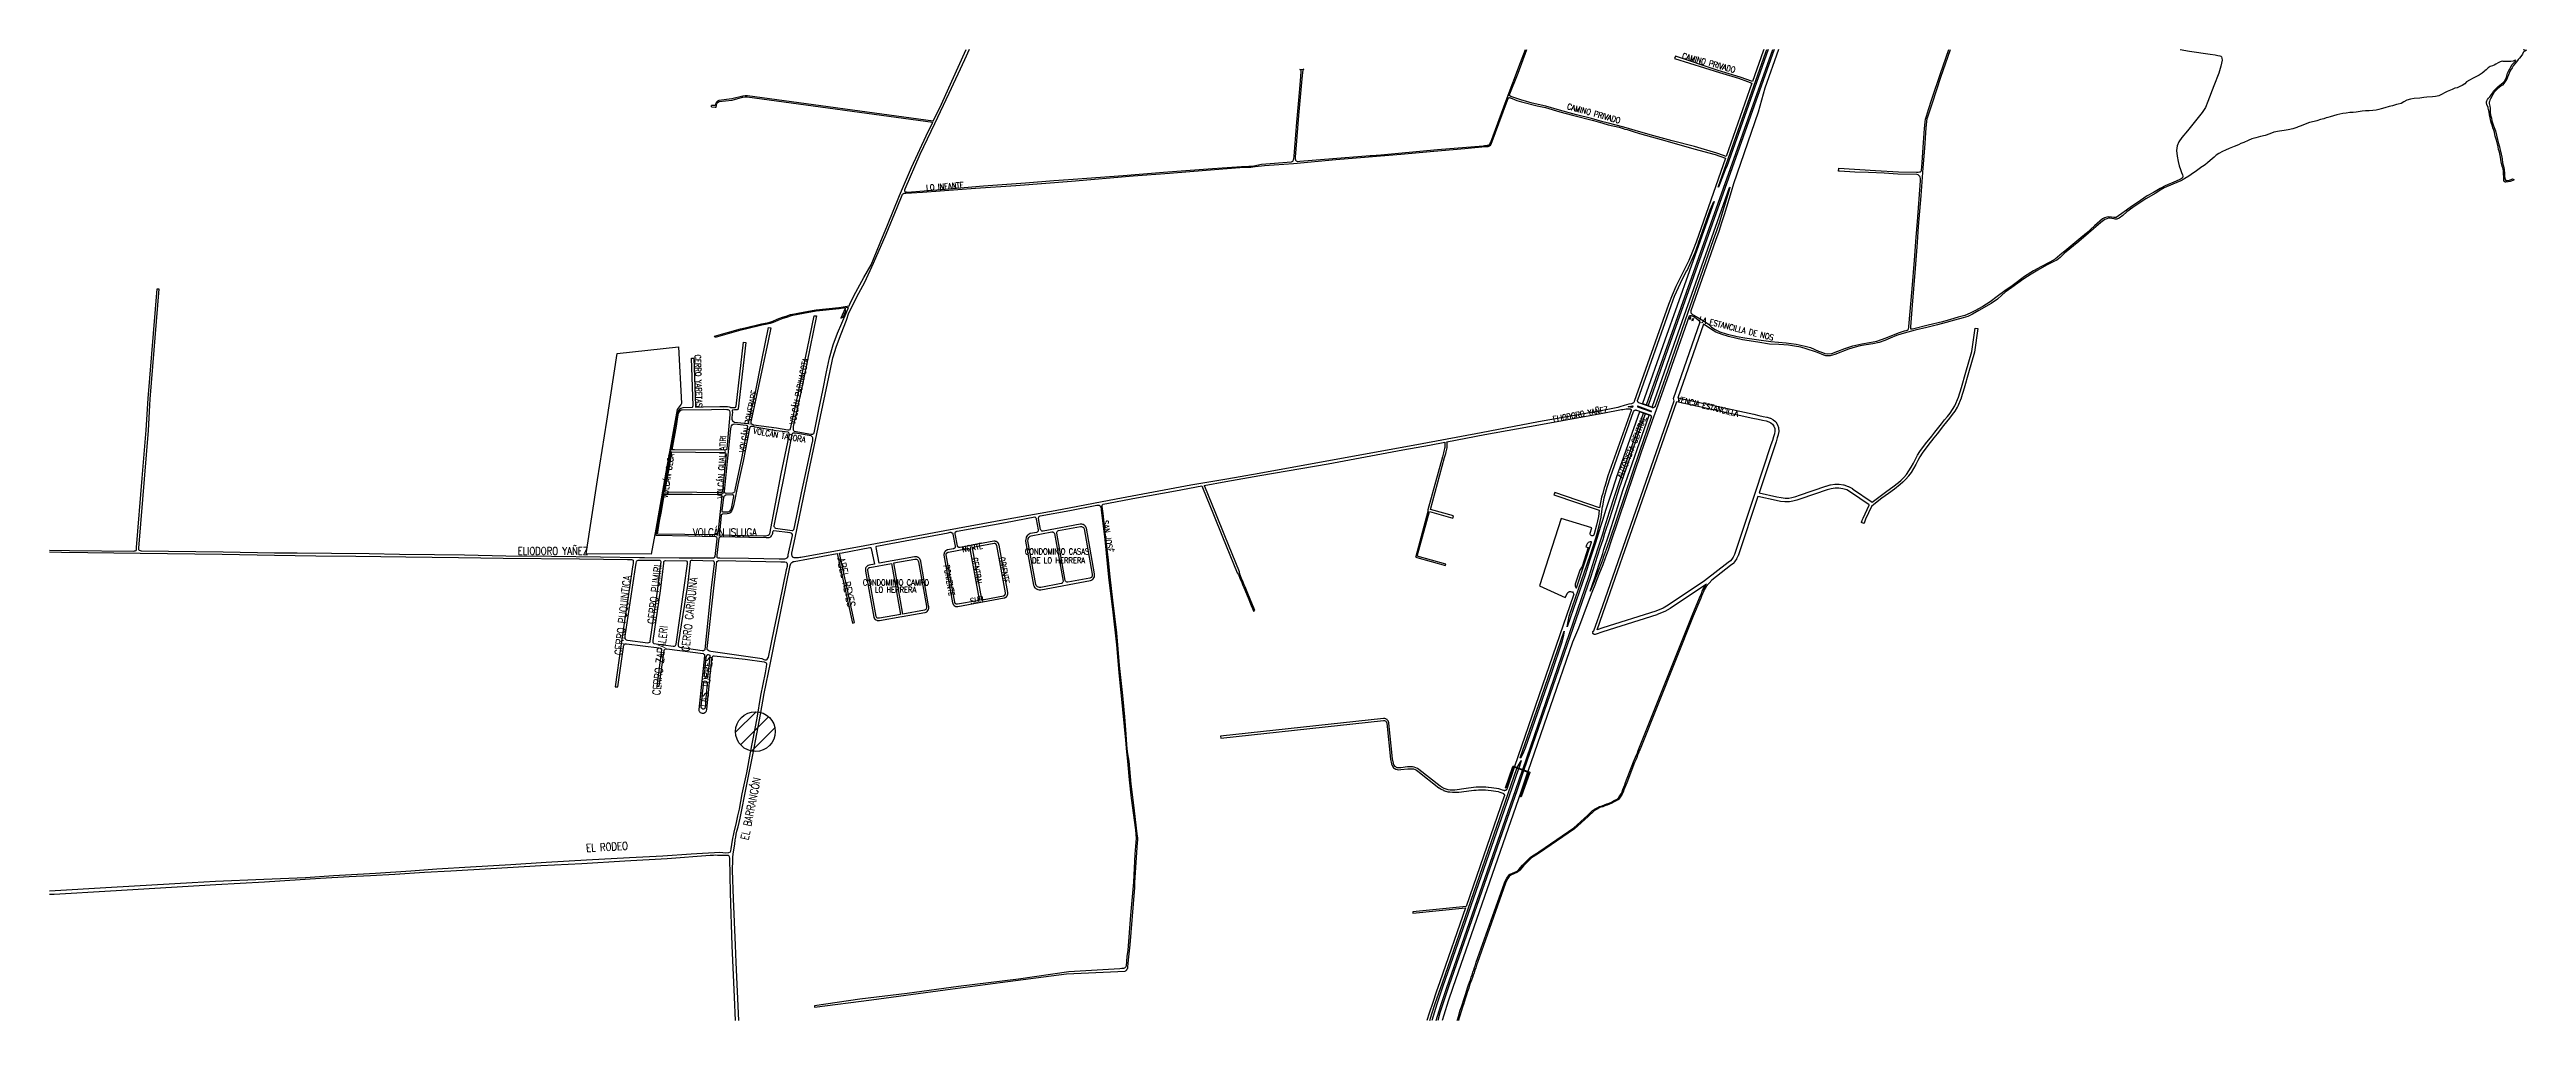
# Model space of a CAD drawing. Extents: x 0 to 349712, y 0 to 6275741.
# Drawn here: x 343333 to 349712, y 6270741 to 6273241 of the extents above; entities that cross this region are included whole.
import ezdxf

# ---------------------------------------------------------------- set-up
doc = ezdxf.new("R2010")
doc.units = 0
doc.header["$LTSCALE"] = 5
for name, color, linetype in [('CALLES-URBANAS', 6, 'Continuous'), ('NOMBRE-CALLE', 2, 'Continuous'), ('PUNTO-DE-INTERES', 254, 'Continuous')]:
    doc.layers.add(name, color=color, linetype=linetype)
doc.styles.add('ROMANS', font='romans.shx', dxfattribs={"height": 1})

msp = doc.modelspace()

# ---------------------------------------------------------------- hatches: boundary and pattern name
at = {"layer": 'PUNTO-DE-INTERES', "ltscale": 0.5}
h = msp.add_hatch(dxfattribs=at)
h.set_pattern_fill('ANSI31', color=256, scale=10, style=0)
h.set_pattern_definition([(45, (-5924.708, 0), (-22.4506403, 22.4506403), [])])
edge = h.paths.add_edge_path()
edge.add_arc((345150.8, 6271484.6), 51.2, 0, 360)

# ---------------------------------------------------------------- linework, layer by layer
at = {"layer": 'CALLES-URBANAS'}
for points, elevation in [([(345701.5, 6273240.7), (345688.9, 6273214.2), (345648.9, 6273127.7), (345612.3, 6273049.7), (345574.5, 6272970.2), (345535.3, 6272881.2), (345534.7, 6272878.7), (345534.7, 6272877.2), (345535.3, 6272875.2), (345536.7, 6272874.3), (345538.8, 6272874), (345541.4, 6272873.9), (345629.6, 6272880.2), (345737.9, 6272890.2), (345846.5, 6272897.7), (345919.2, 6272903.2), (345968.9, 6272906.7), (346097.8, 6272916.7), (346201.6, 6272924.7), (346327.6, 6272934.7), (346402.9, 6272939.7), (346421.7, 6272940.8), (346421.7, 6272940.5), (346424.2, 6272940.3), (346427.8, 6272940.2), (346434.6, 6272941.7), (346454.5, 6272945.2), (346531.6, 6272951.5), (346533.6, 6272952.5), (346535, 6272953.5), (346535.4, 6272954), (346536.1, 6272954.8), (346536.8, 6272956.4), (346537.4, 6272958.9), (346538.3, 6272966.2), (346539.9, 6272988.2), (346545.5, 6273053.3), (346550, 6273110.7), (346554.4, 6273160), (346556.3, 6273183.5), (346556.3, 6273186.4), (346556.1, 6273187.3), (346555.2, 6273188.3), (346554.3, 6273188.8), (346553, 6273189.1), (346563.3, 6273189.9), (346561.8, 6273189), (346561.1, 6273188), (346560.7, 6273186.6), (346560.1, 6273182.5), (346557.5, 6273156.1), (346549.7, 6273070.6), (346542.3, 6272983.8), (346541.1, 6272964.5), (346541.2, 6272958.9), (346541.5, 6272957.3), (346542.2, 6272955.7), (346543.6, 6272954.1), (346545.2, 6272953.1), (346546.1, 6272952.7), (346553.1, 6272953.2), (346670, 6272962.7), (346734.3, 6272967.8), (346734.4, 6272967.8), (346737.1, 6272967.8), (346761.7, 6272969.7), (346907.7, 6272983.2), (347025.5, 6272993.2), (347028.5, 6272993.7), (347030.7, 6272993.7), (347033.6, 6272993.7), (347036.1, 6272994.2), (347037.9, 6272994.2), (347039.5, 6272995.2), (347041.4, 6272996.2), (347042.7, 6272998.2), (347043.7, 6273000.2), (347044.6, 6273002.2), (347084.1, 6273109.7), (347121.4, 6273207.2), (347134.4, 6273240.7)], 26603), ([(345608.8, 6273056.3), (345629.8, 6273099.7), (345656.8, 6273159.2), (345693.7, 6273240.7)], 26599), ([(347332.9, 6273055), (347304.5, 6273062.8), (347265.6, 6273072.8), (347221.9, 6273084.9), (347186.2, 6273094.5), (347151, 6273102.5), (347122, 6273111.2), (347119.3, 6273112.1), (347096.4, 6273120.2), (347094.2, 6273121.2), (347092.7, 6273121.8), (347092.6, 6273122.1), (347092.5, 6273122.4), (347115.1, 6273180.2), (347138, 6273240.7)], 26601), ([(347747.9, 6273240.7), (347746.2, 6273236.5), (347746.2, 6273236.4), (347718.9, 6273158.7), (347687.4, 6273169.5), (347630.1, 6273187.1), (347520.2, 6273223.3), (347518.2, 6273217.6), (347633.6, 6273181.2), (347682.5, 6273166.6), (347705.5, 6273158.8), (347717.4, 6273154.4), (347651, 6272965.6), (347644.5, 6272967.6), (347627.3, 6272973.8), (347569.3, 6272990.8), (347511.5, 6273005.6), (347465, 6273018.5), (347431.4, 6273028.2), (347387.6, 6273040.8), (347344.7, 6273051.8), (347333, 6273055), (347332.9, 6273055)], 26667), ([(347445.6, 6272325.6), (347503.2, 6272488.4), (347771.2, 6273240.7)], 26678), ([(347774.2, 6273240.7), (347506.4, 6272486.1), (347449.9, 6272324.1)], 26679), ([(347785.9, 6273240.7), (347750.5, 6273141), (347733.6, 6273079.4), (347733.6, 6273079.2), (347670.2, 6272895.3), (347663.7, 6272874.3), (347645.8, 6272814.8), (347639.2, 6272794.3), (347639.2, 6272794.2), (347631.7, 6272772.2), (347623.3, 6272748.7), (347560.1, 6272568), (347559.8, 6272565.1), (347560.2, 6272562.7), (347561.3, 6272561.1), (347563.2, 6272559.1), (347565.6, 6272557.7), (347579.6, 6272549.7), (347593.9, 6272541.2), (347605.8, 6272533.2), (347613.1, 6272526.2), (347622.7, 6272519.7), (347634.9, 6272514.2), (347651, 6272508.7), (347679.4, 6272501.7), (347699, 6272498.7), (347728.8, 6272493.7), (347766, 6272489.2), (347785.8, 6272487.2), (347805.3, 6272485.2), (347831.4, 6272482.2), (347854.1, 6272477.2), (347868, 6272473.2), (347888.6, 6272464.2), (347898.9, 6272460.7), (347905.1, 6272458.2), (347911.2, 6272457.2), (347922.7, 6272458.2), (347938.3, 6272464.2), (347956.3, 6272470.7), (347977, 6272478.2), (348000, 6272482.7), (348020.5, 6272486.7), (348039.4, 6272490.2), (348063.1, 6272498.7), (348095.2, 6272511.2), (348110.3, 6272516.2), (348114.9, 6272517.2), (348117.4, 6272518.2), (348119.5, 6272519.7), (348120.6, 6272521.7), (348121.4, 6272524.7), (348121.7, 6272527.7), (348129.6, 6272624.2), (348136.1, 6272698.7), (348140.3, 6272757.7), (348143.7, 6272798.2), (348151.7, 6272902.7), (348151.7, 6272905.7), (348151.7, 6272908.7), (348150.8, 6272911.7), (348149.8, 6272913.7), (348148.3, 6272915.7), (348145.3, 6272917.7), (348142.1, 6272918.7), (348093.4, 6272920.2), (348058.2, 6272922.2), (348017.9, 6272924.2), (347982.1, 6272924.7), (347943.1, 6272927.7), (347940.2, 6272927.6), (347941.1, 6272935.7), (348035.7, 6272929.2), (348094.4, 6272926.2), (348140.9, 6272925.2), (348145.2, 6272925.2), (348149.1, 6272925.7), (348151.4, 6272926.2), (348153.1, 6272927.7), (348154, 6272929.2), (348155.9, 6272950.2), (348159.2, 6273001.2), (348162, 6273037.7), (348162.7, 6273045.2), (348163.6, 6273054.2), (348164.6, 6273061.7), (348166.5, 6273069.2), (348171.7, 6273086.2), (348180.6, 6273112.7), (348202.8, 6273178.7), (348224.5, 6273240.7)], 26676), ([(349703.2, 6273240.7), (349712.1, 6273238.7), (349707.9, 6273236.2), (349705.7, 6273234.7), (349703.9, 6273232.7), (349701.6, 6273228.7), (349697.6, 6273222.7), (349694.4, 6273218.2), (349691.1, 6273214.7), (349686.7, 6273209.2), (349682, 6273203.7), (349678.2, 6273198.7), (349674.9, 6273193.7), (349671, 6273187.2), (349667.4, 6273179.7), (349665.7, 6273175.7), (349663.4, 6273169.7), (349661.6, 6273164.7), (349658.6, 6273160.7), (349653.9, 6273153.2), (349650.1, 6273149.2), (349647.3, 6273147.2), (349642.1, 6273142.7), (349637.6, 6273139.7), (349632.9, 6273135.2), (349629.3, 6273130.7), (349625.6, 6273125.2), (349622.8, 6273120.2), (349619.5, 6273114.2), (349617.6, 6273110.2), (349616.5, 6273107.2), (349616, 6273105.2), (349615.8, 6273101.7), (349617.8, 6273094.7), (349618.4, 6273090.2), (349618.9, 6273080.7), (349619.8, 6273071.7), (349621.8, 6273064.2), (349623.2, 6273057.2), (349627.5, 6273044.2), (349632.2, 6273031.2), (349634.9, 6273020.2), (349637.7, 6273008.7), (349639.2, 6273001.2), (349642.4, 6272990.2), (349644.3, 6272981.7), (349645.9, 6272975.2), (349649.4, 6272959.7), (349650.7, 6272949.2), (349653, 6272940.2), (349654.5, 6272931.7), (349655.4, 6272921.7), (349655.6, 6272916.2), (349656.1, 6272908.2), (349658.7, 6272903.7), (349662.9, 6272903.2), (349668, 6272904.2), (349676.3, 6272908.2), (349680.3, 6272905.2), (349677, 6272903.2), (349670.1, 6272901.2), (349665, 6272900.2), (349659.3, 6272899.2), (349656.7, 6272899.2), (349655.1, 6272900.7), (349653.6, 6272903.7), (349653.5, 6272908.7), (349653.5, 6272913.2), (349653.3, 6272919.7), (349653, 6272926.7), (349651.8, 6272933.7), (349649.7, 6272940.7), (349647.1, 6272951.7), (349644.9, 6272963.7), (349642.4, 6272976.2), (349640.1, 6272983.7), (349639.2, 6272990.2), (349635.2, 6273007.7), (349631.9, 6273017.7), (349630.9, 6273022.2), (349629.8, 6273027.7), (349628, 6273033.2), (349625.7, 6273039.2), (349624.2, 6273043.7), (349621.9, 6273050.2), (349620.4, 6273056.2), (349618.9, 6273064.7), (349617.3, 6273072.7), (349616, 6273080.2), (349614.5, 6273086.7), (349613.6, 6273089.7), (349613.2, 6273091.2), (349609.8, 6273099.2), (349609.4, 6273103.7), (349609.4, 6273106.2), (349610.4, 6273108.7), (349612, 6273111.7), (349614.5, 6273115.2), (349617.7, 6273118.7), (349620.3, 6273122.7), (349624.2, 6273128.7), (349627.5, 6273133.2), (349631.9, 6273138.2), (349634.9, 6273141.7), (349639.3, 6273145.7), (349643.3, 6273149.2), (349647.4, 6273152.2), (349651.9, 6273156.2), (349656.2, 6273160.2), (349658.7, 6273166.2), (349660.3, 6273169.7), (349663.5, 6273180.2), (349665.9, 6273185.2), (349669.2, 6273190.7), (349672.1, 6273196.2), (349675.6, 6273202.2), (349680.8, 6273207.7), (349684.2, 6273211.2), (349684.5, 6273212.2), (349683.1, 6273213.2), (349678, 6273211.2), (349671.6, 6273210.2), (349668.1, 6273209.7), (349665.8, 6273209.7), (349661.2, 6273209.7), (349655, 6273210.2), (349652.5, 6273210.2), (349649.8, 6273210.7), (349644.7, 6273209.2), (349639.4, 6273206.7), (349633.1, 6273203.2), (349628.7, 6273200.7), (349624.2, 6273199.2), (349618.7, 6273196.7), (349613.2, 6273193.7), (349607.9, 6273188.7), (349604.6, 6273185.7), (349603, 6273184.2), (349597.8, 6273179.7), (349590.1, 6273174.7), (349581.7, 6273170.2), (349574.5, 6273166.7), (349565.5, 6273162.2), (349557.8, 6273157.2), (349553, 6273152.7), (349546.8, 6273148.2), (349540.6, 6273145.2), (349533.2, 6273142.2), (349527.9, 6273141.2), (349521.1, 6273137.7), (349516.3, 6273135.7), (349508.1, 6273132.7), (349501.2, 6273129.2), (349495, 6273125.7), (349486.1, 6273121.7), (349477.6, 6273119.7), (349470.1, 6273119.2), (349455.3, 6273118.2), (349447.6, 6273117.2), (349437.1, 6273115.2), (349423, 6273114.7), (349413.4, 6273112.7), (349404.1, 6273110.2), (349396.4, 6273105.7), (349389.2, 6273102.2), (349381.3, 6273100.2), (349377.5, 6273099.2), (349367.5, 6273096.2), (349358.9, 6273093.7), (349347.2, 6273090.7), (349337.5, 6273087.7), (349331.6, 6273086.2), (349324.6, 6273084.7), (349316.8, 6273083.7), (349307.2, 6273083.2), (349297.6, 6273082.7), (349289, 6273081.7), (349273.1, 6273079.7), (349265.7, 6273078.7), (349257.3, 6273078.7), (349247.4, 6273077.2), (349239.1, 6273075.7), (349231.3, 6273074.2), (349224, 6273072.2), (349214.7, 6273070.2), (349206.8, 6273067.7), (349200.1, 6273065.7), (349196, 6273064.7), (349190.4, 6273062.7), (349181.6, 6273060.2), (349172.1, 6273057.2), (349165.1, 6273055.7), (349153.5, 6273052.7), (349142.2, 6273048.7), (349132, 6273044.2), (349124.2, 6273041.7), (349120.5, 6273040.2), (349110.6, 6273036.7), (349098.5, 6273034.2), (349087.8, 6273032.2), (349075.8, 6273030.7), (349061.6, 6273027.7), (349051.3, 6273023.7), (349039.1, 6273019.2), (349027.5, 6273016.7), (349015.1, 6273013.7), (349004.9, 6273010.7), (348995.3, 6273006.7), (348984.1, 6273001.7), (348976.5, 6272998.7), (348970.2, 6272995.2), (348959.3, 6272991.2), (348946.6, 6272985.7), (348936.9, 6272981.7), (348928.9, 6272978.2), (348920.1, 6272973.2), (348913.2, 6272968.7), (348907.5, 6272963.2), (348902.8, 6272959.2), (348897.5, 6272954.7), (348890.9, 6272948.7), (348886.3, 6272945.2), (348884.9, 6272944.2), (348877.4, 6272939.7), (348875.7, 6272938.7), (348862.2, 6272928.7), (348848.5, 6272918.7), (348842.8, 6272914.7), (348832.4, 6272908.7), (348829.6, 6272907.2), (348821.9, 6272902.7), (348801.7, 6272894.2), (348779.4, 6272884.7), (348768.9, 6272878.7), (348757.7, 6272870.7), (348731.9, 6272856.7), (348698.5, 6272833.7), (348683, 6272822.7), (348672.7, 6272813.7), (348663, 6272806.2), (348657.2, 6272804.2), (348653.1, 6272804.2), (348650, 6272804.7), (348644.5, 6272805.7), (348640.3, 6272806.2), (348635.8, 6272806.2), (348631.1, 6272805.2), (348626.1, 6272803.2), (348616, 6272795.7), (348583.8, 6272767.7), (348559.5, 6272746.7), (348522.5, 6272716.2), (348510.9, 6272705.2), (348502.7, 6272698.7), (348494.7, 6272694.7), (348486.1, 6272690.7), (348475.6, 6272685.2), (348453.8, 6272672.7), (348436.2, 6272662.2), (348417.6, 6272650.7), (348387, 6272628.2), (348369.3, 6272616.2), (348360.6, 6272608.2), (348349.6, 6272598.2), (348333.6, 6272587.2), (348301.9, 6272568.7), (348285.8, 6272559.7), (348273.2, 6272553.7), (348261.2, 6272549.7), (348239.2, 6272543.7), (348217.4, 6272537.7), (348195, 6272531.7), (348167.9, 6272525.2), (348137.4, 6272518.2), (348119, 6272512.7), (348103.6, 6272508.7), (348089.5, 6272504.2), (348073.3, 6272497.7), (348059.5, 6272491.7), (348045.4, 6272486.7), (348028.4, 6272482.7), (348011.2, 6272480.2), (347996.1, 6272477.7), (347983.4, 6272474.7), (347965.8, 6272469.2), (347930.9, 6272455.7), (347924.9, 6272453.7), (347919, 6272452.2), (347915.1, 6272451.7), (347911.5, 6272451.7), (347907.3, 6272452.2), (347902.2, 6272454.2), (347896.5, 6272456.2), (347883.8, 6272461.2), (347857, 6272470.2), (347843, 6272474.7), (347826.8, 6272477.2), (347811.3, 6272479.2), (347786.4, 6272481.2), (347762.6, 6272482.2), (347732.8, 6272487.2), (347693.4, 6272493.2), (347674.8, 6272497.7), (347657.1, 6272502.2), (347640.7, 6272507.2), (347624.6, 6272513.2), (347612.9, 6272519.7), (347599.4, 6272529.2), (347592.9, 6272533.7)], 26677), ([(347759.5, 6273240.7), (347652.4, 6272940), (347648.9, 6272933.3), (347648, 6272931), (347631.4, 6272886.6), (347631.1, 6272886.3), (347630.8, 6272886.3), (347630.7, 6272886.5), (347752.8, 6273234), (347755.3, 6273240.7)], 26671), ([(348820.6, 6273240.7), (348844.5, 6273236.7), (348897.1, 6273228.7), (348910.4, 6273227.2), (348917.3, 6273225.7), (348922.4, 6273224.7), (348925.1, 6273223.7), (348926.8, 6273222.2), (348927.8, 6273218.7), (348928, 6273213.7), (348925.1, 6273197.7), (348919.4, 6273179.7), (348907.1, 6273147.7), (348891.3, 6273106.7), (348885.1, 6273091.2), (348876.7, 6273078.2), (348862.9, 6273061.2), (348838.9, 6273031.7), (348824.6, 6273014.2), (348817, 6273002.7), (348812.2, 6272992.7), (348811.1, 6272980.7), (348812.3, 6272966.2), (348815, 6272952.7), (348817.8, 6272941.2), (348820.7, 6272932.2), (348823.9, 6272924.2), (348826.2, 6272917.7), (348826.7, 6272914.7), (348826.7, 6272912.7), (348826.6, 6272911.2), (348826.1, 6272910.2), (348825, 6272909.2), (348822.9, 6272908.2), (348819.6, 6272906.2), (348809.8, 6272901.7), (348781.6, 6272889.7), (348768.4, 6272882.7), (348751.4, 6272872.2), (348735.4, 6272863.7), (348717.8, 6272851.7), (348691.2, 6272834.2), (348676.2, 6272822.7), (348655.8, 6272808.2), (348650.2, 6272808.2), (348649.5, 6272808.2), (348643.4, 6272809.2), (348636.2, 6272809.7), (348631.4, 6272809.2), (348625, 6272807.7), (348620, 6272804.7), (348599.9, 6272786.7), (348578.7, 6272767.7), (348559.1, 6272751.2), (348528.3, 6272726.2), (348510.1, 6272711.2), (348498, 6272700.7), (348484.3, 6272693.2), (348463.2, 6272681.7), (348442.7, 6272670.7), (348419.6, 6272656.2), (348387.9, 6272632.2), (348368.9, 6272619.2), (348349, 6272604.7), (348331.1, 6272591.2), (348312.2, 6272578.7), (348291.8, 6272568.2), (348279.3, 6272561.7), (348265.7, 6272555.7), (348248.1, 6272551.2), (348228.6, 6272545.7), (348207.9, 6272539.7), (348171, 6272530.7), (348131.2, 6272520.7), (348128, 6272520.7), (348126.7, 6272520.7), (348126.3, 6272521.2), (348126.2, 6272522.2), (348126.2, 6272523.2), (348126.7, 6272526.7), (348130.9, 6272582.2), (348138.5, 6272676.7), (348143.3, 6272744.2), (348146, 6272784.7), (348153.2, 6272863.7), (348158.1, 6272936.2), (348162.4, 6272987.2), (348166, 6273039.2), (348166.5, 6273046.7), (348167.7, 6273055.7), (348169, 6273063.2), (348170.2, 6273067.7), (348182.1, 6273103.2), (348204.2, 6273169.7), (348228.6, 6273240.7)], 26675), ([(345118.4, 6273121.1), (345090, 6273113.7), (345057, 6273109.7), (345056.9, 6273109.7), (345056.7, 6273109.6), (345056.4, 6273109.5), (345053, 6273107.5), (345052.6, 6273107.2), (345049.9, 6273104.2), (345049.6, 6273103.8), (345048.1, 6273100.3), (345048, 6273100), (345047.5, 6273097), (345047.5, 6273096.9), (345047.5, 6273096.6), (345038, 6273096.8)], 26597), ([(345038, 6273092.8), (345047, 6273092.6), (345050, 6273092.6), (345050.5, 6273096.3), (345050.5, 6273096.5), (345051, 6273099.3), (345052.3, 6273102.4), (345054.7, 6273105), (345057.7, 6273106.8), (345090.4, 6273110.7), (345090.6, 6273110.8), (345117.3, 6273117.9), (345118.6, 6273118.2), (345124.1, 6273118.7), (345129.9, 6273118.7), (345607.4, 6273053.5)], 26602), ([(345038, 6273092.8), (345038, 6273096.8)], 26598), ([(345608.8, 6273056.3), (345130.2, 6273121.7), (345130, 6273121.7), (345124.1, 6273121.7), (345124, 6273121.7), (345118.4, 6273121.1)], 26600), ([(347332.9, 6272311.6), (347299.1, 6272305.2), (347167.5, 6272281.7), (347019.9, 6272253.7), (346868.1, 6272225.7), (346448.3, 6272149.2), (346365.3, 6272134.7), (346272.3, 6272118.7), (346079.7, 6272082.7), (345922.9, 6272053.2), (345802.1, 6272031.7), (345638.7, 6272001.7), (345432.5, 6271963.2), (345267.6, 6271933.2), (345265, 6271932.7), (345261.8, 6271932.2), (345258.4, 6271931.7), (345255.4, 6271931.7), (345252.6, 6271931.7), (345250.3, 6271932.2), (345248.7, 6271932.7), (345247.5, 6271933.2), (345246.5, 6271934.7), (345245.1, 6271937.2), (345244.7, 6271938.7), (345244.5, 6271941.2), (345244.5, 6271942.7), (345244.6, 6271944.2), (345253.6, 6271983.7), (345290.8, 6272166.2), (345336.3, 6272381.2), (345343.4, 6272413.7), (345350.5, 6272446.7), (345359.3, 6272477.2), (345371.8, 6272508.7), (345385.2, 6272544.2), (345391.8, 6272562.7), (345400.7, 6272581.2), (345412.2, 6272604.2), (345432.8, 6272641.7), (345455.3, 6272690.7), (345487.3, 6272765.2), (345516.2, 6272834.2), (345529, 6272865.7), (345529.9, 6272868.2), (345531.9, 6272869.7), (345533.9, 6272870.5), (345535.9, 6272870.7), (345538.3, 6272870.7), (345580.9, 6272873.7), (345717.6, 6272883.7), (345821.7, 6272890.7), (345964.6, 6272901.7), (346123.5, 6272915.2), (346217, 6272922.7), (346312.1, 6272930.2), (346398.7, 6272936.7), (346426.5, 6272938.2), (346438.3, 6272939.7), (346462.2, 6272942.2), (346537, 6272947.7), (346645.8, 6272957.2), (346719.9, 6272963.2), (346813.4, 6272971.2), (346897.7, 6272978.7), (346977.6, 6272986.2), (347030.3, 6272990.7), (347033.8, 6272990.7), (347036.1, 6272991.2), (347037.9, 6272991.2), (347039.7, 6272991.7), (347041.7, 6272992.7), (347043.8, 6272994.7), (347045.3, 6272997.2), (347088, 6273110.7), (347090.3, 6273116.7), (347091.1, 6273117.1), (347092.2, 6273117.2), (347093.4, 6273116.8), (347093.5, 6273116.7), (347095.1, 6273116.1), (347111.6, 6273109.8), (347124.1, 6273106.1), (347163.8, 6273095.7), (347185.3, 6273091.2), (347222.2, 6273080.6), (347254.9, 6273071.8), (347309, 6273057.6), (347332.9, 6273050.9)], 26614), ([(343332.9, 6271951.7), (343383.9, 6271951.2), (343549.7, 6271949.2), (343551.8, 6271949.7), (343553.6, 6271950.2), (343555.9, 6271951.2), (343556.5, 6271953.7), (343557.1, 6271958.7), (343571.5, 6272136.7), (343581.3, 6272260.7), (343587.1, 6272342.2), (343610, 6272624.7), (343614.6, 6272624.7), (343591.2, 6272340.2), (343590.3, 6272324.7), (343587.1, 6272260.2), (343561.6, 6271957.2), (343562.2, 6271954.7), (343562.3, 6271953.2), (343563.7, 6271951.7), (343566.2, 6271950.7), (343568.8, 6271949.7), (343780.3, 6271947.7), (343911.9, 6271945.2), (343970.6, 6271944.7), (344059.2, 6271943.7), (344155.8, 6271942.7), (344234, 6271941.7), (344324, 6271940.7), (344401.7, 6271939.7), (344507.7, 6271937.2), (344625.9, 6271936.2), (344752.1, 6271934.7), (344852.6, 6271933.2), (344865.3, 6271933.2), (344954.6, 6271932.2), (345041.8, 6271931.7), (345044.1, 6271932.2), (345045.8, 6271933.2), (345047.5, 6271935.2), (345052.2, 6271980.7), (345052.2, 6271982.2), (345051.5, 6271984.2), (345050.1, 6271985.7), (345048, 6271986.2), (344978.7, 6271987.7), (344895.5, 6271989.2), (344901, 6272027.2), (344906, 6272051.7), (344913.2, 6272093.2), (344914.1, 6272096.7), (344914.8, 6272101.7), (344924.4, 6272152.2), (344929.8, 6272188.2), (344932.2, 6272201.7), (344933.2, 6272206.7), (344944.4, 6272271.7), (344946.7, 6272283.7), (344948.4, 6272295.2), (344950.4, 6272305.7), (344956.1, 6272314.7), (344956.4, 6272315.7), (344959, 6272317.7), (344964.6, 6272319.2), (344988.8, 6272319.9), (344989.5, 6272320.9), (344989.5, 6272321), (344989.6, 6272321), (344989.6, 6272321.1), (344989.7, 6272321.2), (344989.7, 6272321.2), (344989.7, 6272321.3), (344989.8, 6272321.3), (344989.8, 6272321.4), (344989.8, 6272321.5), (344989.9, 6272321.5), (344989.9, 6272321.6), (344989.9, 6272321.7), (344989.9, 6272321.7), (344990, 6272321.8), (344990, 6272321.9), (344990, 6272321.9), (344990, 6272322), (344990, 6272322.1), (344990.1, 6272322.1), (344990.1, 6272322.2), (344990.1, 6272322.3), (344990.1, 6272322.3), (344990.1, 6272322.4), (344990.1, 6272322.5), (344990.2, 6272322.5), (344990.2, 6272322.6), (344990.2, 6272322.7), (344990.2, 6272322.7), (344990.2, 6272322.8), (344990.2, 6272322.9), (344990.2, 6272322.9), (344990.2, 6272323), (344990.2, 6272323.1), (344990.2, 6272323.2), (344986.5, 6272446.2), (344992.5, 6272446.3), (344996.2, 6272323), (344996.2, 6272322.8), (344996.3, 6272322.7), (344996.3, 6272322.7), (344996.3, 6272322.6), (344996.3, 6272322.5), (344996.3, 6272322.5), (344996.3, 6272322.4), (344996.3, 6272322.3), (344996.3, 6272322.3), (344996.4, 6272322.2), (344996.4, 6272322.1), (344996.4, 6272322.1), (344996.4, 6272322), (344996.4, 6272321.9), (344996.5, 6272321.9), (344996.5, 6272321.8), (344996.5, 6272321.7), (344996.5, 6272321.7), (344996.6, 6272321.6), (344996.6, 6272321.5), (344996.6, 6272321.5), (344996.6, 6272321.4), (344996.7, 6272321.4), (344996.7, 6272321.3), (344996.7, 6272321.2), (344996.8, 6272321.2), (344996.8, 6272321.1), (344997.4, 6272320.2), (345016.4, 6272320.7), (345059.5, 6272321.7), (345075.2, 6272321.7), (345078.8, 6272321.2), (345082.9, 6272320.7), (345086, 6272319.7), (345086.9, 6272319.1), (345097.1, 6272319.1), (345097.3, 6272319.1), (345097.3, 6272319.1), (345097.4, 6272319.2), (345097.5, 6272319.2), (345097.5, 6272319.2), (345097.6, 6272319.2), (345097.7, 6272319.2), (345097.7, 6272319.2), (345097.8, 6272319.2), (345097.9, 6272319.2), (345098, 6272319.2), (345098, 6272319.2), (345098.1, 6272319.3), (345098.2, 6272319.3), (345098.2, 6272319.3), (345098.3, 6272319.3), (345098.4, 6272319.3), (345098.4, 6272319.4), (345098.5, 6272319.4), (345098.6, 6272319.4), (345098.6, 6272319.4), (345098.7, 6272319.5), (345098.7, 6272319.5), (345098.8, 6272319.5), (345098.9, 6272319.6), (345098.9, 6272319.6), (345099, 6272319.6), (345099.1, 6272319.7), (345099.1, 6272319.7), (345099.2, 6272319.7), (345099.2, 6272319.8), (345099.3, 6272319.8), (345099.4, 6272319.8), (345099.4, 6272319.9), (345099.5, 6272319.9), (345099.5, 6272320), (345099.6, 6272320), (345099.6, 6272320), (345099.7, 6272320.1), (345099.7, 6272320.1), (345099.8, 6272320.2), (345099.9, 6272320.2), (345099.9, 6272320.3), (345100, 6272320.3), (345100, 6272320.4), (345100, 6272320.4), (345100.1, 6272320.5), (345100.1, 6272320.5), (345100.2, 6272320.6), (345100.2, 6272320.6), (345100.3, 6272320.7), (345100.3, 6272320.8), (345100.4, 6272320.8), (345100.4, 6272320.9), (345100.4, 6272320.9), (345100.5, 6272321), (345100.5, 6272321), (345100.6, 6272321.1), (345100.6, 6272321.2), (345100.6, 6272321.2), (345100.7, 6272321.3), (345100.7, 6272321.4), (345100.7, 6272321.4), (345100.7, 6272321.5), (345100.8, 6272321.5), (345100.8, 6272321.6), (345100.8, 6272321.7), (345100.9, 6272321.7), (345100.9, 6272321.8), (345100.9, 6272321.9), (345100.9, 6272321.9), (345100.9, 6272322), (345101, 6272322.1), (345101, 6272322.1), (345101, 6272322.2), (345101, 6272322.3), (345101, 6272322.3), (345101, 6272322.4), (345101.1, 6272322.5), (345101.1, 6272322.6), (345120.3, 6272486.9), (345126.2, 6272486.2), (345106.3, 6272315.8), (345106.3, 6272315.6), (345106.2, 6272315.1), (345105.9, 6272314.6), (345105.6, 6272314.2), (345105.3, 6272313.8), (345104.8, 6272313.5), (345104.4, 6272313.3), (345103.9, 6272313.2), (345103.3, 6272313.1), (345097.4, 6272313.1), (345097.2, 6272313.1), (345097.1, 6272313.1), (345097.1, 6272313.1), (345097, 6272313.1), (345096.9, 6272313.1), (345091, 6272312.2), (345091.3, 6272310.7), (345091.5, 6272306.2), (345091.1, 6272300.7), (345090.5, 6272292.7), (345090.5, 6272288.7), (345092.1, 6272284.7), (345094.2, 6272282.7), (345097.1, 6272281.2), (345129.6, 6272278.2), (345131.9, 6272278.7), (345133.5, 6272279.7), (345134.2, 6272282.2), (345137.2, 6272297.2), (345150.1, 6272354.2), (345167.3, 6272441.2), (345184.9, 6272524.7), (345190.9, 6272524.2), (345183.3, 6272490.7), (345158.6, 6272374.2), (345139.7, 6272285.7), (345139.1, 6272283.2), (345138.9, 6272280.7), (345138.9, 6272279.2), (345139.6, 6272277.7), (345141.2, 6272276.2), (345142.6, 6272275.7), (345145.9, 6272274.7), (345205.2, 6272266.7), (345234.4, 6272261.5), (345236.1, 6272261.3), (345238.1, 6272261.2), (345239.9, 6272262.2), (345240.9, 6272264.2), (345250.5, 6272306.7), (345261.9, 6272358.7), (345268.1, 6272388.2), (345302, 6272554.7), (345307.8, 6272555.2), (345283.3, 6272433.2), (345268.2, 6272357.7), (345248.4, 6272269.7), (345248.2, 6272268.2), (345247.8, 6272265.7), (345247.7, 6272264.2), (345247.9, 6272261.7), (345248.6, 6272259.7), (345250.3, 6272258.2), (345293.3, 6272250.2), (345295.5, 6272250.2), (345296.8, 6272250.2), (345298.4, 6272250.7), (345299.6, 6272251.2), (345301.4, 6272252.2), (345302.4, 6272254.2), (345314.5, 6272314.2), (345324.8, 6272363.2), (345334.3, 6272411.2), (345341.9, 6272447.2), (345351.1, 6272480.7), (345362.3, 6272510.2), (345384.3, 6272561.7), (345390.5, 6272576.7), (345377.3, 6272574.9), (345366.3, 6272573.4), (345307.5, 6272566.9), (345302.8, 6272566.2), (345297.8, 6272565.4), (345274.5, 6272560.9), (345274.4, 6272560.9), (345260.8, 6272558.9), (345242.7, 6272554.9), (345230.9, 6272550.9), (345221.5, 6272547.9), (345208.2, 6272543), (345196.6, 6272538), (345196.5, 6272537.9), (345189, 6272535.4), (345188.8, 6272535.4), (345181.5, 6272533.9), (345167, 6272530.9), (345125.3, 6272520.9), (345125.3, 6272520.9), (345113.4, 6272518.4), (345046.8, 6272499.4), (345045.8, 6272502.7), (345112.5, 6272521.8), (345112.6, 6272521.8), (345124.5, 6272524.3), (345166.2, 6272534.3), (345166.3, 6272534.3), (345180.8, 6272537.3), (345188, 6272538.8), (345195.3, 6272541.2), (345206.8, 6272546.2), (345206.9, 6272546.2), (345220.3, 6272551.2), (345220.4, 6272551.3), (345229.8, 6272554.3), (345241.6, 6272558.3), (345241.8, 6272558.3), (345260.1, 6272562.3), (345260.3, 6272562.3), (345273.9, 6272564.3), (345297.2, 6272568.8), (345302.3, 6272569.7), (345307, 6272570.3), (345307.1, 6272570.3), (345365.9, 6272576.8), (345376.8, 6272578.3), (345392, 6272580.4), (345395.6, 6272589.2), (345409.2, 6272615.7), (345430.4, 6272653.7), (345448.9, 6272686.7), (345472.4, 6272743.2), (345490.6, 6272788.2), (345522.1, 6272865.2), (345552.5, 6272936.7), (345590.3, 6273018.2), (345607.4, 6273053.5)], 26613), ([(347332.9, 6273050.9), (347333.1, 6273050.9), (347347.4, 6273046.8), (347375, 6273040.9), (347385.6, 6273037.4), (347390.4, 6273036.1), (347395.8, 6273034.7), (347411.2, 6273030.1), (347428, 6273024.7), (347498.7, 6273004.5), (347567.8, 6272985.1), (347622.4, 6272970.8), (347649.5, 6272961.3), (347573.4, 6272744.9), (347564.4, 6272721), (347554.5, 6272697.7), (347543.8, 6272675.3), (347532.5, 6272653.3), (347532.5, 6272653.2), (347521.7, 6272630.7), (347521.7, 6272630.6), (347511.8, 6272608.1), (347511.8, 6272608), (347502.8, 6272584.5), (347502.8, 6272584.4), (347414.4, 6272334.7), (347413.7, 6272333.4), (347413.1, 6272332.3), (347412, 6272331), (347410.9, 6272330.1), (347408.9, 6272329.3), (347407, 6272328.8), (347400.2, 6272327.6), (347394.1, 6272326.2), (347388, 6272324.5), (347377.3, 6272321.1), (347371.8, 6272319.1), (347332.9, 6272311.6)], 26683), ([(347449.9, 6272324.1), (347460.2, 6272320.3), (347516.8, 6272482.5), (347659.8, 6272885.9), (347660.5, 6272886.1), (347660.8, 6272885.5), (347657.9, 6272876.1), (347640, 6272816.6), (347633.5, 6272796.2), (347626, 6272774.2), (347617.6, 6272750.7), (347544.7, 6272541.7), (347493.7, 6272394.8), (347468, 6272322.3), (347467.7, 6272321.8), (347467.7, 6272321.7), (347467.6, 6272321.6), (347467.6, 6272321.5), (347467.5, 6272321.4), (347467.5, 6272321.3), (347467.4, 6272321.2), (347467.4, 6272321.1), (347467.3, 6272321.1), (347467.3, 6272321), (347467.2, 6272320.9), (347467.1, 6272320.8), (347467.1, 6272320.7), (347467, 6272320.6), (347466.9, 6272320.5), (347466.9, 6272320.5), (347466.8, 6272320.4), (347466.7, 6272320.3), (347466.7, 6272320.2), (347466.6, 6272320.2), (347466.5, 6272320.1), (347466.4, 6272320), (347466.4, 6272319.9), (347466.3, 6272319.9), (347466.2, 6272319.8), (347466.1, 6272319.7), (347466, 6272319.7), (347465.9, 6272319.6), (347465.9, 6272319.5), (347465.8, 6272319.5), (347465.7, 6272319.4), (347465.6, 6272319.4), (347465.5, 6272319.3), (347465.4, 6272319.2), (347465.3, 6272319.2), (347465.2, 6272319.1), (347465.1, 6272319.1), (347465.1, 6272319), (347465, 6272319), (347464.9, 6272318.9), (347464.8, 6272318.9), (347464.7, 6272318.9), (347464.6, 6272318.8), (347464.5, 6272318.8), (347464.4, 6272318.7), (347464.3, 6272318.7), (347464.2, 6272318.7), (347464.1, 6272318.6), (347464, 6272318.6), (347463.9, 6272318.6), (347463.8, 6272318.6), (347463.7, 6272318.5), (347463.6, 6272318.5), (347463.5, 6272318.5), (347463.4, 6272318.5), (347463.2, 6272318.4), (347463.1, 6272318.4), (347463, 6272318.4), (347462.9, 6272318.4), (347462.8, 6272318.4), (347462.7, 6272318.4), (347462.6, 6272318.4), (347462.5, 6272318.4), (347462.4, 6272318.4), (347462.3, 6272318.4), (347462.2, 6272318.4), (347462.1, 6272318.4), (347462, 6272318.4), (347461.9, 6272318.4), (347461.8, 6272318.4), (347461.7, 6272318.4), (347461.6, 6272318.4), (347461.5, 6272318.4), (347461.4, 6272318.4), (347461.2, 6272318.5), (347461.1, 6272318.5), (347460.5, 6272318.6), (347426.4, 6272331), (347426, 6272331.2), (347425.9, 6272331.2), (347425.8, 6272331.3), (347425.8, 6272331.3), (347425.7, 6272331.4), (347425.6, 6272331.5), (347425.5, 6272331.5), (347425.4, 6272331.6), (347425.3, 6272331.6), (347425.2, 6272331.7), (347425.2, 6272331.8), (347425.1, 6272331.8), (347425, 6272331.9), (347424.9, 6272332), (347424.8, 6272332), (347424.8, 6272332.1), (347424.7, 6272332.2), (347424.6, 6272332.3), (347424.5, 6272332.3), (347424.5, 6272332.4), (347424.4, 6272332.5), (347424.3, 6272332.6), (347424.3, 6272332.7), (347424.2, 6272332.7), (347424.1, 6272332.8), (347424.1, 6272332.9), (347424, 6272333), (347423.9, 6272333.1), (347423.9, 6272333.2), (347423.8, 6272333.3), (347423.8, 6272333.3), (347423.7, 6272333.4), (347423.7, 6272333.5), (347423.6, 6272333.6), (347423.6, 6272333.7), (347423.5, 6272333.8), (347423.5, 6272333.9), (347423.4, 6272334), (347423.4, 6272334.1), (347423.4, 6272334.2), (347423.3, 6272334.3), (347423.3, 6272334.4), (347423.2, 6272334.5), (347423.2, 6272334.6), (347423.2, 6272334.7), (347423.2, 6272334.8), (347423.1, 6272334.9), (347423.1, 6272335), (347423.1, 6272335.1), (347423, 6272335.2), (347423, 6272335.3), (347423, 6272335.4), (347423, 6272335.5), (347423, 6272335.6), (347423, 6272335.7), (347422.9, 6272335.8), (347422.9, 6272335.9), (347422.9, 6272336), (347422.9, 6272336.1), (347422.9, 6272336.2), (347422.9, 6272336.3), (347422.9, 6272336.4), (347422.9, 6272336.5), (347422.9, 6272336.7), (347422.9, 6272336.8), (347422.9, 6272336.9), (347422.9, 6272337), (347422.9, 6272337.1), (347423, 6272337.2), (347423, 6272337.3), (347423, 6272337.4), (347423, 6272337.5), (347423, 6272337.6), (347423, 6272337.7), (347423.1, 6272337.8), (347423.1, 6272337.9), (347423.1, 6272338), (347423.3, 6272338.5), (347509.4, 6272582), (347518.3, 6272605.4), (347528.1, 6272627.8), (347538.8, 6272650.2), (347550, 6272672.1), (347550.1, 6272672.2), (347560.9, 6272694.7), (347560.9, 6272694.9), (347570.9, 6272718.4), (347570.9, 6272718.5), (347580, 6272742.5), (347580, 6272742.6), (347610.1, 6272828.3), (347613.1, 6272835.4), (347619.6, 6272849.3), (347619.9, 6272849.5), (347620.1, 6272849.2), (347492.8, 6272492.1), (347435.3, 6272329.4), (347445.6, 6272325.6)], 26682), ([(345370.8, 6272549.2), (345377, 6272551.2), (345384, 6272566.7), (345381.9, 6272574.2), (345370.8, 6272549.2)], 26604), ([(347584.4, 6272539.5), (347584.1, 6272539.7), (347573.4, 6272548.2), (347567.5, 6272552.2), (347562.1, 6272554.7), (347559.5, 6272555.3), (347557.6, 6272554.9), (347555.6, 6272553.9), (347554.7, 6272552.3), (347550.3, 6272539.7), (347499.3, 6272392.8), (347466.8, 6272300.9), (347464.7, 6272296.6), (347432.1, 6272204.4), (347354, 6271972.9), (347346.8, 6271951.9), (347339.2, 6271930.8), (347332.9, 6271914)], 26693), ([(347332.9, 6271809.6), (347516.9, 6272336), (347515.9, 6272338.6), (347514.9, 6272341.9), (347584.4, 6272539.5)], 26694), ([(347592.9, 6272533.7), (347526.2, 6272343.9), (347721.8, 6272301.6), (347735.3, 6272298.6), (347746.6, 6272296.1), (347755.9, 6272294.1), (347756.3, 6272294), (347764.3, 6272291.5), (347765, 6272291.2), (347771.2, 6272288.2), (347772.2, 6272287.6), (347777.6, 6272283.1), (347778.5, 6272282.1), (347782.7, 6272276.1), (347783.4, 6272274.7), (347785.8, 6272267.2), (347786, 6272266), (347786.5, 6272258), (347786.4, 6272256.9), (347785.1, 6272249.4), (347785, 6272248.8), (347782.6, 6272240.8), (347782.6, 6272240.7), (347779.5, 6272230.7), (347779.4, 6272230.6), (347775.9, 6272220.1), (347735.6, 6272099.4), (347781.6, 6272089.1), (347792.4, 6272087.2), (347803.1, 6272085.7), (347812.1, 6272085.7), (347820.5, 6272087.6), (347830, 6272090), (347840.2, 6272093.4), (347908, 6272116.4), (347908.3, 6272116.5), (347919.2, 6272119.5), (347919.8, 6272119.7), (347930.4, 6272121.2), (347931.1, 6272121.2), (347941.7, 6272121.2), (347942.4, 6272121.2), (347953.1, 6272119.7), (347954, 6272119.5), (347964.8, 6272116), (347965.6, 6272115.6), (347976, 6272110.1), (347976.5, 6272109.8), (348026.7, 6272075.2), (348047.8, 6272091), (348064.9, 6272103.5), (348080, 6272114.5), (348094.5, 6272125.9), (348101.6, 6272132.3), (348108.6, 6272139.1), (348115.1, 6272146.9), (348121.3, 6272155.6), (348127.4, 6272165.5), (348133, 6272175.9), (348138.2, 6272185.8), (348138.2, 6272185.9), (348143.6, 6272195.9), (348143.7, 6272196.1), (348149.7, 6272205.6), (348149.9, 6272205.8), (348164.4, 6272225.3), (348164.5, 6272225.4), (348180.4, 6272245.4), (348188.6, 6272255.9), (348205.3, 6272276.9), (348213.3, 6272286.9), (348220.6, 6272295.9), (348227.5, 6272304.8), (348234.1, 6272313.7), (348240, 6272323.3), (348249.4, 6272345.9), (348256.8, 6272370.7), (348268.2, 6272410.2), (348283.5, 6272463), (348292.4, 6272523.7), (348299.4, 6272522.7), (348290.4, 6272461.7), (348290.3, 6272461.2), (348274.9, 6272408.3), (348263.6, 6272368.7), (348256.1, 6272343.7), (348256, 6272343.4), (348246.4, 6272320.4), (348246.1, 6272319.9), (348240, 6272309.9), (348239.8, 6272309.6), (348233.1, 6272300.6), (348233, 6272300.6), (348226.1, 6272291.6), (348226, 6272291.5), (348218.8, 6272282.5), (348210.8, 6272272.5), (348194.1, 6272251.6), (348185.9, 6272241), (348170, 6272221.1), (348155.6, 6272201.7), (348149.7, 6272192.4), (348144.4, 6272182.6), (348139.2, 6272172.6), (348139.2, 6272172.5), (348133.5, 6272162), (348133.4, 6272161.9), (348127.3, 6272151.9), (348127.1, 6272151.7), (348120.8, 6272142.7), (348120.6, 6272142.5), (348113.8, 6272134.5), (348113.6, 6272134.2), (348106.4, 6272127.2), (348106.3, 6272127.1), (348099, 6272120.6), (348098.9, 6272120.5), (348084.3, 6272109), (348084.2, 6272108.9), (348069.1, 6272097.9), (348051.9, 6272085.4), (348030.9, 6272069.6), (348025.1, 6272064.1), (348010.1, 6272031.3), (348008, 6272026), (348006.3, 6272021.5), (348006.2, 6272021.2), (348005.8, 6272020.2), (347999.4, 6272023.2), (347999.8, 6272024.1), (348001.4, 6272028.4), (348001.5, 6272028.5), (348003.6, 6272034), (348003.7, 6272034.2), (348019, 6272067.7), (348019.1, 6272068), (348019.3, 6272068.2), (347971, 6272101.4), (347961.3, 6272106.6), (347951.3, 6272109.8), (347941.3, 6272111.2), (347931.5, 6272111.2), (347921.5, 6272109.8), (347911.1, 6272106.9), (347843.4, 6272084), (347833, 6272080.5), (347832.6, 6272080.4), (347822.9, 6272077.9), (347822.8, 6272077.8), (347813.8, 6272075.8), (347812.7, 6272075.7), (347802.7, 6272075.7), (347802.1, 6272075.8), (347790.9, 6272077.3), (347790.7, 6272077.3), (347779.7, 6272079.3), (347779.5, 6272079.3), (347732.5, 6272089.9), (347681.5, 6271937.1), (347681.2, 6271936.5), (347677.5, 6271929), (347677.2, 6271928.5), (347673.7, 6271923), (347673.3, 6271922.5), (347669.1, 6271917.5), (347668.4, 6271916.8), (347662.1, 6271911.8), (347662.1, 6271911.8), (347614.3, 6271874.7), (347599.5, 6271858.3), (347596.6, 6271854), (347594.4, 6271849.6), (347592.3, 6271844.6), (347590, 6271839.1), (347587.6, 6271833.6), (347585.3, 6271828.1), (347565.8, 6271782.1), (347429.1, 6271439.1), (347427.2, 6271434.7), (347425.1, 6271429.2), (347422.9, 6271423.7), (347420.5, 6271417.6), (347417.9, 6271411.6), (347415.2, 6271405.2), (347394.7, 6271352.7), (347392.4, 6271346.7), (347390.1, 6271340.7), (347387.8, 6271334.7), (347385.5, 6271328.7), (347385.5, 6271328.6), (347382.9, 6271323.1), (347382.9, 6271323), (347380, 6271318), (347379.9, 6271317.9), (347376.5, 6271312.9), (347376.4, 6271312.7), (347372.6, 6271308.7), (347372.2, 6271308.4), (347367.6, 6271305.9), (347367.5, 6271305.9), (347362.4, 6271303.4), (347356.9, 6271300.4), (347356.7, 6271300.3), (347350.9, 6271297.8), (347344.9, 6271295.3), (347344.8, 6271295.3), (347338.7, 6271293.3), (347332.9, 6271291)], 26697), ([(347556.7, 6272546.2), (347558.5, 6272546.7), (347559.7, 6272550.2), (347558.9, 6272552.7), (347556.7, 6272546.2)], 26673), ([(347564, 6272541.7), (347563.2, 6272543.7), (347564.5, 6272547.7), (347566.5, 6272548.2), (347564, 6272541.7)], 26674), ([(344882.6, 6271941.2), (344715.2, 6271942.2), (344744.5, 6272132.7), (344768.5, 6272284.2), (344794.8, 6272457.7), (344953.1, 6272475.2), (344960.3, 6272329.2), (344959.8, 6272327.2), (344949.4, 6272314.2), (344922.9, 6272166.7), (344894, 6272005.7), (344882.6, 6271941.2)], 26612), ([(345071.7, 6272209.2), (344942.1, 6272210.2), (344936.8, 6272210.2), (344947.3, 6272271.2), (344949.6, 6272283.2), (344951.4, 6272294.7), (344953.1, 6272304.7), (344957.5, 6272311.7), (344959.9, 6272312.7), (344961.8, 6272313.2), (345037.6, 6272314.2), (345069.7, 6272314.7), (345077.1, 6272314.2), (345079.4, 6272313.7), (345081.2, 6272313.2), (345082.9, 6272312.2), (345084.3, 6272310.2), (345085.1, 6272307.2), (345085, 6272300.7), (345077.1, 6272212.7), (345076.9, 6272211.2), (345074.7, 6272209.7), (345071.7, 6272209.2)], 26605), ([(345678, 6271958.3), (345677.7, 6271958.2), (345677.6, 6271958.2), (345677.5, 6271958.2), (345677.4, 6271958.2), (345677.3, 6271958.2), (345677.2, 6271958.2), (345677.1, 6271958.2), (345677, 6271958.2), (345676.9, 6271958.2), (345676.8, 6271958.2), (345676.7, 6271958.2), (345676.6, 6271958.2), (345676.5, 6271958.2), (345676.4, 6271958.2), (345676.3, 6271958.2), (345676.2, 6271958.3), (345676, 6271958.3), (345675.9, 6271958.3), (345675.8, 6271958.3), (345675.7, 6271958.3), (345675.6, 6271958.3), (345675.5, 6271958.4), (345675.4, 6271958.4), (345675.3, 6271958.4), (345675.2, 6271958.5), (345675.1, 6271958.5), (345675, 6271958.5), (345674.9, 6271958.5), (345674.8, 6271958.6), (345674.7, 6271958.6), (345674.6, 6271958.7), (345674.5, 6271958.7), (345674.4, 6271958.7), (345674.3, 6271958.8), (345674.3, 6271958.8), (345674.2, 6271958.9), (345674.1, 6271958.9), (345674, 6271959), (345673.9, 6271959), (345673.8, 6271959.1), (345673.7, 6271959.2), (345673.6, 6271959.2), (345673.5, 6271959.3), (345673.4, 6271959.3), (345673.4, 6271959.4), (345673.3, 6271959.5), (345673.2, 6271959.5), (345673.1, 6271959.6), (345673, 6271959.7), (345673, 6271959.7), (345672.9, 6271959.8), (345672.8, 6271959.9), (345672.7, 6271959.9), (345672.6, 6271960), (345672.6, 6271960.1), (345672.5, 6271960.2), (345672.4, 6271960.2), (345672.4, 6271960.3), (345672.3, 6271960.4), (345672.2, 6271960.5), (345672.2, 6271960.6), (345672.1, 6271960.7), (345672, 6271960.7), (345672, 6271960.8), (345671.9, 6271960.9), (345671.9, 6271961), (345671.8, 6271961.1), (345671.8, 6271961.2), (345671.7, 6271961.3), (345671.7, 6271961.4), (345671.6, 6271961.5), (345671.6, 6271961.6), (345671.5, 6271961.6), (345671.5, 6271961.7), (345671.4, 6271961.8), (345671.4, 6271961.9), (345671.3, 6271962), (345671.3, 6271962.1), (345671.3, 6271962.2), (345671.2, 6271962.3), (345671.2, 6271962.4), (345671.2, 6271962.5), (345671.1, 6271962.6), (345671, 6271963.1), (345665.5, 6271993.3), (345665.4, 6271994.1), (345665.4, 6271994.2), (345665.4, 6271994.3), (345665.4, 6271994.4), (345665.4, 6271994.5), (345665.4, 6271994.6), (345665.4, 6271994.7), (345665.4, 6271994.9), (345665.4, 6271995), (345665.4, 6271995.1), (345665.4, 6271995.2), (345665.4, 6271995.3), (345665.4, 6271995.4), (345665.4, 6271995.5), (345665.4, 6271995.6), (345665.4, 6271995.7), (345665.4, 6271995.8), (345665.4, 6271995.9), (345665.5, 6271996), (345665.5, 6271996.1), (345665.5, 6271996.2), (345665.5, 6271996.3), (345665.6, 6271996.4), (345665.6, 6271996.5), (345665.6, 6271996.6), (345665.6, 6271996.7), (345665.7, 6271996.8), (345665.7, 6271996.9), (345665.7, 6271997), (345665.8, 6271997.1), (345665.8, 6271997.2), (345665.9, 6271997.3), (345665.9, 6271997.4), (345665.9, 6271997.5), (345666, 6271997.6), (345666, 6271997.7), (345666.1, 6271997.8), (345666.1, 6271997.9), (345666.2, 6271998), (345666.2, 6271998.1), (345666.3, 6271998.1), (345666.4, 6271998.2), (345666.4, 6271998.3), (345666.5, 6271998.4), (345666.5, 6271998.5), (345666.6, 6271998.6), (345666.7, 6271998.7), (345666.7, 6271998.7), (345666.8, 6271998.8), (345666.9, 6271998.9), (345666.9, 6271999), (345667, 6271999.1), (345667.1, 6271999.1), (345667.1, 6271999.2), (345667.2, 6271999.3), (345667.3, 6271999.3), (345667.4, 6271999.4), (345667.5, 6271999.5), (345667.5, 6271999.6), (345667.6, 6271999.6), (345667.7, 6271999.7), (345667.8, 6271999.8), (345667.9, 6271999.8), (345667.9, 6271999.9), (345668, 6271999.9), (345668.1, 6272000), (345668.2, 6272000), (345668.3, 6272000.1), (345668.4, 6272000.2), (345668.5, 6272000.2), (345668.6, 6272000.3), (345668.7, 6272000.3), (345668.8, 6272000.4), (345668.9, 6272000.4), (345669, 6272000.4), (345669.1, 6272000.5), (345669.1, 6272000.5), (345669.2, 6272000.6), (345669.3, 6272000.6), (345669.4, 6272000.6), (345669.5, 6272000.7), (345669.6, 6272000.7), (345669.7, 6272000.7), (345669.8, 6272000.8), (345669.9, 6272000.8), (345670, 6272000.8), (345670.6, 6272000.9), (345795.1, 6272023.2), (345870.3, 6272037.3), (345873.1, 6272034.6), (345873.8, 6272033.3), (345874.3, 6272031.9), (345879.3, 6272003.9), (345879.4, 6272002.3), (345879.1, 6272000.9), (345878.5, 6271999.6), (345877.6, 6271998.6), (345876.2, 6271997.8), (345874.9, 6271997.5), (345859.2, 6271994.6), (345858.6, 6271994.4), (345855.6, 6271993.1), (345854.8, 6271992.7), (345852.3, 6271990.6), (345851.9, 6271990.3), (345849.8, 6271987.7), (345849.4, 6271987.1), (345848, 6271984.3), (345847.8, 6271983.7), (345847, 6271980.1), (345846.9, 6271979.6), (345846.7, 6271975.6), (345846.7, 6271974.9), (345867.3, 6271861.6), (345867.5, 6271860.9), (345868.7, 6271858), (345869, 6271857.4), (345870.7, 6271855.1), (345871.2, 6271854.6), (345873.5, 6271852.5), (345873.6, 6271852.4), (345874, 6271852.1), (345874.5, 6271851.9), (345877.9, 6271850.7), (345878.4, 6271850.6), (345881.7, 6271849.9), (345882.2, 6271849.9), (345885.7, 6271849.8), (345886.3, 6271849.8), (346013.6, 6271873.7), (346014.2, 6271873.8), (346016.7, 6271874.8), (346017.4, 6271875.2), (346020.1, 6271877.2), (346020.7, 6271877.8), (346022.4, 6271880.1), (346022.7, 6271880.7), (346023.8, 6271883.4), (346024, 6271884.1), (346024.4, 6271887), (346024.4, 6271887.4), (346024.5, 6271890), (346024.4, 6271890.6), (346003.2, 6272007.9), (346003.1, 6272008.4), (346002.9, 6272008.9), (346002.8, 6272009.2), (346002.7, 6272009.4), (346001.7, 6272011.5), (346001.5, 6272011.8), (346000.3, 6272013.5), (345999.8, 6272014.1), (345998, 6272015.8), (345997.3, 6272016.2), (345994.9, 6272017.5), (345994.1, 6272017.8), (345991.3, 6272018.4), (345990.8, 6272018.4), (345987.7, 6272018.5), (345987, 6272018.5), (345891.6, 6272000.6), (345890.1, 6272000.7), (345888.8, 6272001), (345887.6, 6272001.6), (345886.5, 6272002.5), (345885.7, 6272003.8), (345885.2, 6272005.1), (345880.2, 6272033), (345880.1, 6272034.6), (345880.4, 6272036.4), (345881.1, 6272037.7), (345882.1, 6272038.8), (345883.8, 6272039.8), (345960.6, 6272054.2), (346030.4, 6272067.2), (346034.1, 6272067.7), (346035.9, 6272067.2), (346038, 6272066.2), (346039.2, 6272065.2), (346040, 6272063.7), (346040.7, 6272061.7), (346041, 6272059.7), (346041.1, 6272058.2), (346041.2, 6272055.7), (346050.4, 6271979.2), (346060.4, 6271882.2), (346071.6, 6271791.7), (346080.7, 6271708.2), (346087, 6271636.7), (346096.3, 6271541.7), (346104.1, 6271462.2), (346106.2, 6271432.7), (346109.4, 6271408.2), (346113.2, 6271360.2), (346118.6, 6271313.2), (346129.8, 6271231.7), (346131.6, 6271209.2), (346129.6, 6271189.7), (346128.3, 6271168.7), (346124.6, 6271097.2), (346117.1, 6271012.2), (346109.7, 6270921.7), (346107.6, 6270905.2), (346105.6, 6270880.7), (346104.4, 6270878.7), (346103.3, 6270877.2), (346101, 6270875.7), (346098.5, 6270874.7), (346094.7, 6270874.2), (346089.3, 6270873.2), (345957.9, 6270866.2), (345828.7, 6270847.2), (345674, 6270828.2), (345541.4, 6270810.2), (345419.7, 6270795.2), (345302.6, 6270778.7), (345303.1, 6270774.7), (345449.7, 6270794.2), (345639.9, 6270819.7), (345781.1, 6270838.2), (345951.6, 6270860.7), (346102.7, 6270867.7), (346104.1, 6270868.2), (346105.5, 6270869.2), (346107.1, 6270871.2), (346108.2, 6270873.2), (346109.7, 6270875.7), (346110.4, 6270879.2), (346112.5, 6270904.2), (346115.9, 6270935.2), (346127.6, 6271082.7), (346128.1, 6271088.2), (346128.3, 6271095.7), (346134.7, 6271198.7), (346135.3, 6271204.7), (346135.4, 6271210.7), (346135.2, 6271215.2), (346134.3, 6271221.2), (346126.4, 6271288.2), (346118.2, 6271349.2), (346113.3, 6271408.2), (346110.1, 6271427.2), (346108.6, 6271440.2), (346106.3, 6271463.2), (346105.5, 6271478.2), (346102.6, 6271522.7), (346097.1, 6271577.7), (346088.4, 6271654.7), (346081.4, 6271739.2), (346071.2, 6271823.2), (346064.7, 6271882.7), (346059.5, 6271933.7), (346053.6, 6271981.2), (346046.1, 6272046.2), (346043.9, 6272064.2), (346043.9, 6272065.7), (346044, 6272067.2), (346044.6, 6272068.7), (346046.1, 6272070.2), (346131.9, 6272086.2), (346232.5, 6272104.7), (346300.8, 6272117.1), (346302.6, 6272112.9), (346330.9, 6272043.6), (346354.1, 6271986.1), (346354.1, 6271986.1), (346391.8, 6271893.2), (346394.6, 6271888.7), (346394.6, 6271888.7), (346399.3, 6271877.4), (346399.3, 6271877.4), (346399.3, 6271877.4), (346403.4, 6271868.1), (346406.1, 6271861), (346406.1, 6271860.9), (346406.1, 6271860.9), (346408.3, 6271855.9), (346417.4, 6271834.7), (346419.7, 6271828.7), (346419.7, 6271828.7), (346427.5, 6271809.5), (346427.6, 6271809.5), (346427.6, 6271809.5), (346430.8, 6271801.6), (346433.6, 6271795), (346437.3, 6271796.5), (346434.5, 6271803.2), (346431.2, 6271811), (346423.4, 6271830.2), (346421.1, 6271836.2), (346421.1, 6271836.2), (346421.1, 6271836.2), (346412, 6271857.5), (346411.9, 6271857.5), (346409.8, 6271862.4), (346407.1, 6271869.6), (346407.1, 6271869.6), (346407.1, 6271869.6), (346403, 6271879), (346398.3, 6271890.2), (346397.3, 6271895.5), (346359.6, 6271988.3), (346336.5, 6272045.8), (346336.5, 6272045.8), (346307.9, 6272115.6), (346306.9, 6272118.2), (346362.1, 6272128.2), (346449.9, 6272144.2), (346626.3, 6272174.2), (346818.3, 6272209.7), (346887.2, 6272222.2), (346926, 6272229.6), (346926.4, 6272227.4), (346926.8, 6272224.6), (346926.8, 6272222.3), (346926.7, 6272219.7), (346926.3, 6272216.4), (346925.7, 6272213.2), (346924.9, 6272209.9), (346924, 6272206.3), (346922.9, 6272202.1), (346920.1, 6272192.3), (346920.1, 6272192.3), (346882.9, 6272055.3), (346882.9, 6272055.3), (346882.7, 6272050.9), (346851.3, 6271935.5), (346851.3, 6271935.5), (346850.9, 6271934.1), (346854.1, 6271933.2), (346928.5, 6271912.6), (346928.5, 6271912.6), (346929.3, 6271915.5), (346855.5, 6271935.9), (346886.9, 6272051.1), (346947.4, 6272034.1), (346949, 6272039.9), (346889.5, 6272056.6), (346925.9, 6272190.7), (346928.7, 6272200.5), (346928.7, 6272200.6), (346929.8, 6272204.8), (346929.9, 6272204.9), (346930.8, 6272208.4), (346930.8, 6272208.5), (346931.5, 6272211.9), (346931.6, 6272212), (346931.6, 6272212), (346932.2, 6272215.4), (346932.2, 6272215.5), (346932.2, 6272215.6), (346932.7, 6272219), (346932.7, 6272219.2), (346932.7, 6272219.2), (346932.8, 6272222.1), (346932.9, 6272222.3), (346932.8, 6272222.4), (346932.8, 6272224.9), (346932.7, 6272225), (346932.7, 6272225.2), (346932.4, 6272228.2), (346932.4, 6272228.3), (346932.3, 6272228.4), (346931.9, 6272230.7), (347029.3, 6272249.2), (347168.9, 6272274.7), (347290.6, 6272296.7), (347332.9, 6272304.5)], 26652), ([(347438.1, 6272304.3), (347427.7, 6272308), (347367.4, 6272137.5), (347367.4, 6272137.4), (347353.6, 6272095.4), (347340.3, 6272053.9), (347332.9, 6272030.6), (347327.1, 6272012.4), (347314, 6271970.9), (347300.9, 6271929.4), (347287.6, 6271888.5), (347241.6, 6271754.6), (347241.4, 6271754.4), (347241.2, 6271754.6), (347246.7, 6271781.5), (347301.3, 6271940.2), (347301.3, 6271940.2), (347309.8, 6271966), (347309.8, 6271966.1), (347317.6, 6271991.4), (347317.7, 6271991.5), (347323.8, 6272014), (347323.8, 6272014.2), (347328.6, 6272037), (347328.7, 6272037.2), (347332.7, 6272064), (347332.9, 6272064.9), (347337, 6272086.4), (347344.7, 6272113.7), (347353.2, 6272140.6), (347412.7, 6272308.6), (347413, 6272309.2), (347413, 6272309.3), (347413, 6272309.4), (347413.1, 6272309.5), (347413.1, 6272309.6), (347413.2, 6272309.7), (347413.3, 6272309.7), (347413.3, 6272309.8), (347413.4, 6272309.9), (347413.4, 6272310), (347413.5, 6272310.1), (347413.6, 6272310.2), (347413.6, 6272310.3), (347413.7, 6272310.4), (347413.7, 6272310.4), (347413.8, 6272310.5), (347413.9, 6272310.6), (347414, 6272310.7), (347414, 6272310.7), (347414.1, 6272310.8), (347414.2, 6272310.9), (347414.2, 6272311), (347414.3, 6272311), (347414.4, 6272311.1), (347414.5, 6272311.2), (347414.6, 6272311.2), (347414.6, 6272311.3), (347414.7, 6272311.4), (347414.8, 6272311.4), (347414.9, 6272311.5), (347415, 6272311.6), (347415.1, 6272311.6), (347415.2, 6272311.7), (347415.2, 6272311.7), (347415.3, 6272311.8), (347415.4, 6272311.8), (347415.5, 6272311.9), (347415.6, 6272311.9), (347415.7, 6272312), (347415.8, 6272312), (347415.9, 6272312.1), (347416, 6272312.1), (347416.1, 6272312.2), (347416.2, 6272312.2), (347416.3, 6272312.2), (347416.4, 6272312.3), (347416.5, 6272312.3), (347416.6, 6272312.3), (347416.7, 6272312.4), (347416.8, 6272312.4), (347416.9, 6272312.4), (347417, 6272312.5), (347417.1, 6272312.5), (347417.2, 6272312.5), (347417.3, 6272312.5), (347417.4, 6272312.5), (347417.5, 6272312.6), (347417.6, 6272312.6), (347417.7, 6272312.6), (347417.8, 6272312.6), (347417.9, 6272312.6), (347418, 6272312.6), (347418.1, 6272312.6), (347418.2, 6272312.6), (347418.3, 6272312.6), (347418.4, 6272312.6), (347418.5, 6272312.6), (347418.7, 6272312.6), (347418.8, 6272312.6), (347418.9, 6272312.6), (347419, 6272312.6), (347419.1, 6272312.6), (347419.2, 6272312.6), (347419.3, 6272312.6), (347419.4, 6272312.5), (347419.5, 6272312.5), (347419.6, 6272312.5), (347419.7, 6272312.5), (347419.8, 6272312.5), (347419.9, 6272312.4), (347420.4, 6272312.3), (347454.5, 6272299.9), (347454.8, 6272299.8), (347454.9, 6272299.7), (347455, 6272299.7), (347455.1, 6272299.7), (347455.2, 6272299.6), (347455.3, 6272299.6), (347455.4, 6272299.5), (347455.4, 6272299.4), (347455.5, 6272299.4), (347455.6, 6272299.3), (347455.7, 6272299.3), (347455.8, 6272299.2), (347455.9, 6272299.2), (347456, 6272299.1), (347456, 6272299), (347456.1, 6272299), (347456.2, 6272298.9), (347456.3, 6272298.8), (347456.4, 6272298.8), (347456.4, 6272298.7), (347456.5, 6272298.6), (347456.6, 6272298.5), (347456.7, 6272298.5), (347456.7, 6272298.4), (347456.8, 6272298.3), (347456.9, 6272298.2), (347456.9, 6272298.1), (347457, 6272298.1), (347457.1, 6272298), (347457.1, 6272297.9), (347457.2, 6272297.8), (347457.2, 6272297.7), (347457.3, 6272297.6), (347457.4, 6272297.6), (347457.4, 6272297.5), (347457.5, 6272297.4), (347457.5, 6272297.3), (347457.6, 6272297.2), (347457.6, 6272297.1), (347457.7, 6272297), (347457.7, 6272296.9), (347457.7, 6272296.8), (347457.8, 6272296.7), (347457.8, 6272296.6), (347457.9, 6272296.5), (347457.9, 6272296.4), (347457.9, 6272296.3), (347458, 6272296.2), (347458, 6272296.1), (347458, 6272296), (347458.1, 6272295.9), (347458.1, 6272295.8), (347458.1, 6272295.7), (347458.1, 6272295.6), (347458.2, 6272295.5), (347458.2, 6272295.4), (347458.2, 6272295.3), (347458.2, 6272295.2), (347458.2, 6272295.1), (347458.2, 6272295), (347458.3, 6272294.9), (347458.3, 6272294.8), (347458.3, 6272294.7), (347458.3, 6272294.6), (347458.3, 6272294.5), (347458.3, 6272294.4), (347458.3, 6272294.3), (347458.3, 6272294.2), (347458.3, 6272294.1), (347458.3, 6272294), (347458.3, 6272293.9), (347458.2, 6272293.8), (347458.2, 6272293.7), (347458.2, 6272293.6), (347458.2, 6272293.5), (347458.2, 6272293.3), (347458.2, 6272293.2), (347458.2, 6272293.1), (347458.1, 6272293), (347458.1, 6272292.9), (347427.4, 6272206), (347349.2, 6271974.5), (347342.1, 6271953.5), (347334.5, 6271932.6), (347332.9, 6271928.2)], 26692), ([(347332.9, 6271788.4), (347523.7, 6272334.2), (347719.7, 6272291.8), (347733.1, 6272288.8), (347744.5, 6272286.3), (347753.6, 6272284.4), (347761, 6272282.1), (347766.3, 6272279.5), (347770.7, 6272275.8), (347774.1, 6272271), (347776.1, 6272264.8), (347776.4, 6272258), (347775.3, 6272251.3), (347773, 6272243.7), (347770, 6272233.8), (347766.4, 6272223.3), (347724.4, 6272097.4), (347724.4, 6272097.3), (347672.1, 6271940.6), (347668.6, 6271933.7), (347665.4, 6271928.7), (347661.8, 6271924.3), (347655.9, 6271919.6), (347594.9, 6271872.3), (347501.5, 6271810), (347488.7, 6271802.7), (347469.5, 6271794.9), (347332.9, 6271751.5)], 26695), ([(347381.7, 6272313.6), (347384.7, 6272313.9), (347384.9, 6272313.9), (347393.3, 6272315.2), (347396.8, 6272315.7), (347399.4, 6272315.8), (347401.7, 6272315.6), (347403.6, 6272315.3), (347404.8, 6272314.9), (347405.6, 6272314.4), (347406.2, 6272313.7), (347406.3, 6272312.9), (347406.3, 6272312), (347406.2, 6272311.1), (347346.6, 6272142.9), (347346.6, 6272142.8), (347338.1, 6272115.8), (347338, 6272115.7), (347332.9, 6272097.4)], 26687), ([(347332.9, 6272304.5), (347381.7, 6272313.6)], 26685), ([(347332.9, 6271994.1), (347337.6, 6272009.1), (347350.7, 6272050.6), (347364.1, 6272092), (347377.8, 6272133.9), (347438.1, 6272304.3)], 26689), ([(347408.3, 6272319.1), (347404.8, 6272320.1), (347404.5, 6272320.2), (347402.4, 6272320.5), (347402.2, 6272320.6), (347399.7, 6272320.8), (347398.6, 6272320.8), (347398.5, 6272320.8), (347398.5, 6272320.9), (347398.5, 6272321), (347398.6, 6272321.1), (347401.5, 6272321.8), (347409.9, 6272323.3), (347410.1, 6272323.3), (347410.3, 6272323.2), (347410.3, 6272323), (347410.3, 6272322.8), (347409.1, 6272319.5), (347409, 6272319.3), (347408.8, 6272319.2), (347408.6, 6272319.1), (347408.3, 6272319.1)], 26681), ([(347423.3, 6272322.5), (347423.2, 6272322.6), (347423.1, 6272322.6), (347423, 6272322.6), (347422.9, 6272322.6), (347422.9, 6272322.6), (347422.8, 6272322.6), (347422.7, 6272322.5), (347422.6, 6272322.5), (347422.6, 6272322.5), (347422.5, 6272322.4), (347422.4, 6272322.4), (347422.4, 6272322.3), (347422.3, 6272322.2), (347422.3, 6272322.2), (347422.3, 6272322.1), (347422.2, 6272322), (347422.2, 6272322), (347422.2, 6272321.9), (347422.2, 6272321.8), (347422.2, 6272321.7), (347422.2, 6272321.6), (347422.2, 6272321.6), (347422.3, 6272321.5), (347422.3, 6272321.4), (347422.3, 6272321.4), (347422.4, 6272321.3), (347422.4, 6272321.2), (347422.5, 6272321.2), (347422.5, 6272321.1), (347422.6, 6272321.1), (347422.8, 6272321), (347457.3, 6272308.5), (347457.5, 6272308.4), (347457.5, 6272308.4), (347457.5, 6272308.4), (347457.5, 6272308.4), (347457.5, 6272308.4), (347457.5, 6272308.4), (347457.5, 6272308.4), (347457.6, 6272308.4), (347457.6, 6272308.4), (347457.6, 6272308.4), (347457.6, 6272308.4), (347457.6, 6272308.4), (347457.6, 6272308.4), (347457.6, 6272308.4), (347457.7, 6272308.4), (347457.7, 6272308.4), (347457.7, 6272308.4), (347457.7, 6272308.4), (347457.7, 6272308.4), (347457.7, 6272308.4), (347457.7, 6272308.4), (347457.8, 6272308.4), (347457.8, 6272308.4), (347457.8, 6272308.4), (347457.8, 6272308.4), (347457.8, 6272308.4), (347457.8, 6272308.4), (347457.8, 6272308.4), (347457.9, 6272308.4), (347457.9, 6272308.4), (347457.9, 6272308.4), (347457.9, 6272308.4), (347457.9, 6272308.4), (347457.9, 6272308.4), (347457.9, 6272308.4), (347457.9, 6272308.4), (347458, 6272308.4), (347458, 6272308.4), (347458, 6272308.5), (347458, 6272308.5), (347458, 6272308.5), (347458, 6272308.5), (347458, 6272308.5), (347458.1, 6272308.5), (347458.1, 6272308.5), (347458.1, 6272308.5), (347458.1, 6272308.5), (347458.1, 6272308.5), (347458.1, 6272308.5), (347458.1, 6272308.5), (347458.1, 6272308.5), (347458.1, 6272308.5), (347458.2, 6272308.5), (347458.2, 6272308.6), (347458.2, 6272308.6), (347458.2, 6272308.6), (347458.2, 6272308.6), (347458.2, 6272308.6), (347458.2, 6272308.6), (347458.2, 6272308.6), (347458.2, 6272308.6), (347458.3, 6272308.6), (347458.3, 6272308.6), (347458.3, 6272308.6), (347458.3, 6272308.7), (347458.3, 6272308.7), (347458.3, 6272308.7), (347458.3, 6272308.7), (347458.3, 6272308.7), (347458.3, 6272308.7), (347458.3, 6272308.7), (347458.3, 6272308.7), (347458.4, 6272308.7), (347458.4, 6272308.8), (347458.4, 6272308.8), (347458.4, 6272308.8), (347458.4, 6272308.8), (347458.4, 6272308.8), (347458.4, 6272308.8), (347458.4, 6272308.8), (347458.4, 6272308.8), (347458.4, 6272308.8), (347458.4, 6272308.9), (347458.4, 6272308.9), (347458.4, 6272308.9), (347458.4, 6272308.9), (347458.4, 6272308.9), (347458.5, 6272308.9), (347458.5, 6272308.9), (347458.5, 6272309), (347458.5, 6272309), (347458.5, 6272309), (347458.5, 6272309), (347458.5, 6272309), (347458.5, 6272309), (347458.5, 6272309), (347458.5, 6272309), (347458.5, 6272309.1), (347458.5, 6272309.1), (347458.5, 6272309.1), (347458.5, 6272309.1), (347458.5, 6272309.1), (347458.5, 6272309.1), (347458.5, 6272309.1), (347458.5, 6272309.2), (347458.5, 6272309.2), (347458.5, 6272309.2), (347458.5, 6272309.2), (347458.5, 6272309.2), (347458.5, 6272309.2), (347458.5, 6272309.2), (347458.5, 6272309.3), (347458.5, 6272309.3), (347458.5, 6272309.3), (347458.5, 6272309.3), (347458.5, 6272309.3), (347458.5, 6272309.3), (347458.5, 6272309.3), (347458.5, 6272309.4), (347458.5, 6272309.4), (347458.5, 6272309.4), (347458.5, 6272309.4), (347458.5, 6272309.4), (347458.5, 6272309.4), (347458.5, 6272309.4), (347458.5, 6272309.4), (347458.5, 6272309.5), (347458.5, 6272309.5), (347458.4, 6272309.5), (347458.4, 6272309.5), (347458.4, 6272309.5), (347458.4, 6272309.5), (347458.4, 6272309.5), (347458.4, 6272309.6), (347458.4, 6272309.6), (347458.4, 6272309.6), (347458.4, 6272309.6), (347458.4, 6272309.6), (347458.4, 6272309.6), (347458.4, 6272309.6), (347458.4, 6272309.6), (347458.4, 6272309.6), (347458.4, 6272309.7), (347458.3, 6272309.7), (347458.3, 6272309.7), (347458.3, 6272309.7), (347458.3, 6272309.7), (347458.3, 6272309.7), (347458.3, 6272309.7), (347458.3, 6272309.7), (347458.3, 6272309.7), (347458.3, 6272309.8), (347458.3, 6272309.8), (347458.3, 6272309.8), (347458.2, 6272309.8), (347458.2, 6272309.8), (347458.2, 6272309.8), (347458.2, 6272309.8), (347458.2, 6272309.8), (347458.2, 6272309.8), (347458.2, 6272309.8), (347458.2, 6272309.8), (347458.2, 6272309.9), (347458.1, 6272309.9), (347458.1, 6272309.9), (347458.1, 6272309.9), (347458.1, 6272309.9), (347458.1, 6272309.9), (347458.1, 6272309.9), (347458.1, 6272309.9), (347458.1, 6272309.9), (347458.1, 6272309.9), (347458, 6272309.9), (347458, 6272309.9), (347423.3, 6272322.5)], 26684), ([(347442.4, 6272302.7), (347438.1, 6272304.3)], 26686), ([(347445.6, 6272325.6), (347449.9, 6272324.1)], 26680), ([(345177.8, 6271988.2), (345183.9, 6271990.2), (345186.3, 6271991.7), (345187.6, 6271993.7), (345217.1, 6272148.2), (345237.6, 6272246.2), (345237.9, 6272248.2), (345237.8, 6272250.2), (345237.7, 6272251.7), (345236.6, 6272253.7), (345234.8, 6272255.2), (345204.3, 6272259.2), (345150.3, 6272268.7), (345145.8, 6272269.7), (345142.7, 6272270.2), (345140.7, 6272270.2), (345138.8, 6272270.2), (345137.1, 6272269.2), (345136.2, 6272267.7), (345135.5, 6272265.2), (345119.2, 6272181.2), (345105.6, 6272119.7), (345094.3, 6272066.2), (345091.4, 6272058.2), (345089.2, 6272051.7), (345085.9, 6272048.2), (345082, 6272045.7), (345078.2, 6272045.2), (345067, 6272044.7), (345065.6, 6272044.2), (345064.2, 6272043.7), (345062.8, 6272042.7), (345062.7, 6272041.2), (345057.9, 6271994.2), (345057.8, 6271993), (345058.3, 6271992.2), (345059.1, 6271991.5), (345060.5, 6271991.2), (345121.4, 6271989.7), (345171.3, 6271988.2), (345177.8, 6271988.2)], 26611), ([(345075.2, 6272097.7), (345073.8, 6272098.2), (345072.4, 6272098.7), (345071.4, 6272101.2), (345071.4, 6272102.7), (345079.9, 6272188.7), (345085.9, 6272247.7), (345087.5, 6272263.7), (345088.5, 6272268.7), (345089.4, 6272271.7), (345091.3, 6272274.2), (345093.6, 6272276.2), (345097, 6272276.7), (345127.1, 6272273.7), (345130, 6272272.7), (345130.7, 6272270.2), (345116, 6272192.2), (345098.2, 6272106.7), (345097.4, 6272103.2), (345096.9, 6272101.7), (345096.1, 6272100.7), (345094.6, 6272099.2), (345092.1, 6272098.7), (345075.2, 6272097.7)], 26607), ([(345245.8, 6272002.2), (345247.5, 6272002.7), (345248.8, 6272004.2), (345249.5, 6272005.2), (345250.2, 6272007.2), (345250.6, 6272009.2), (345251.3, 6272011.2), (345269.9, 6272099.2), (345278.4, 6272139.2), (345298, 6272230.7), (345298.6, 6272232.7), (345298.7, 6272234.7), (345298.8, 6272236.2), (345298.8, 6272238.2), (345298.7, 6272239.7), (345298.4, 6272241.2), (345297.7, 6272242.7), (345294.8, 6272245.7), (345253.9, 6272252.7), (345252.3, 6272253), (345250.5, 6272253.2), (345248.7, 6272253.2), (345246.9, 6272252.7), (345245.4, 6272251.2), (345244.7, 6272249.2), (345225.6, 6272150.2), (345198.3, 6272014.2), (345198.6, 6272012.2), (345199.6, 6272010.7), (345200.7, 6272009.2), (345202.6, 6272008.2), (345245.8, 6272002.2)], 26609), ([(347442.4, 6272302.7), (347374.7, 6272108.5), (347374.7, 6272108.4), (347362.3, 6272069.9), (347350.1, 6272032.4), (347338, 6271994.4), (347332.9, 6271978.5)], 26690), ([(347332.9, 6271942.8), (347336.3, 6271953.5), (347348.5, 6271991), (347360.6, 6272029), (347372.7, 6272066.5), (347385.1, 6272105), (347452.8, 6272298.9), (347442.4, 6272302.7)], 26691), ([(345063.6, 6272099.7), (345061.5, 6272099.7), (345000.2, 6272100.2), (344917.8, 6272101.2), (344927.4, 6272152.2), (344932.8, 6272187.7), (344935.1, 6272201.2), (344935.9, 6272205.2), (344996.8, 6272204.2), (345069.8, 6272203.2), (345072.8, 6272203.2), (345073.9, 6272202.2), (345074.7, 6272199.7), (345075.2, 6272197.7), (345065.8, 6272102.7), (345065.1, 6272100.7), (345063.6, 6272099.7)], 26606), ([(345052.2, 6271991.2), (345051.4, 6271991.2), (345048.9, 6271991.2), (344969.1, 6271992.2), (344899, 6271992.7), (344904, 6272026.7), (344908.9, 6272051.2), (344916.2, 6272092.7), (344917, 6272096.2), (344988.3, 6272096.2), (345060.1, 6272094.7), (345062.1, 6272094.7), (345063.9, 6272093.7), (345064.6, 6272091.7), (345054.2, 6271994.2), (345053.6, 6271992.8), (345053.1, 6271991.7), (345052.2, 6271991.2)], 26610), ([(345077.4, 6272049.2), (345075.7, 6272049.2), (345068.2, 6272049.2), (345066.4, 6272049.7), (345065.4, 6272051.7), (345065.4, 6272053.7), (345069.8, 6272087.7), (345070.5, 6272090.2), (345071.4, 6272091.7), (345072.3, 6272092.7), (345074.4, 6272094.2), (345091.7, 6272094.7), (345093.8, 6272094.2), (345094.2, 6272091.2), (345094.2, 6272089.7), (345088, 6272059.2), (345086.3, 6272055.2), (345084.6, 6272053.2), (345082.1, 6272050.7), (345079.6, 6272049.7), (345077.4, 6272049.2)], 26608), ([(347332.9, 6272097.4), (347330.2, 6272088.2), (347330.2, 6272087.9), (347325.8, 6272065.3), (347325.8, 6272065.1), (347325.1, 6272060.3), (347209.3, 6272100), (347209.3, 6272100), (347207.3, 6272094.3), (347324.2, 6272054.3), (347321.8, 6272038.3), (347317, 6272015.7), (347310.9, 6271993.4), (347310.2, 6271991), (347309.3, 6271989.5), (347307.8, 6271988.6), (347305.4, 6271988.3), (347303, 6271989.4), (347301.4, 6271991.3), (347300.4, 6271993.2), (347300.3, 6271995.4), (347304.6, 6272009.4), (347226.4, 6272033.4), (347169.8, 6271859.9), (347236.2, 6271829.4), (347241.9, 6271840.9), (347243.5, 6271842.6), (347245.6, 6271844.2), (347247.8, 6271845.2), (347250.3, 6271845.2), (347253, 6271844.8), (347255, 6271844.1), (347257.1, 6271842.1), (347258.1, 6271840.5), (347258.4, 6271838.1), (347257.9, 6271835.5), (347168.7, 6271576.4), (347105.7, 6271394.2)], 26634), ([(345226.3, 6271929.7), (345228.8, 6271930.2), (345230.6, 6271930.7), (345232.2, 6271931.7), (345233.6, 6271933.2), (345234.8, 6271935.7), (345235.2, 6271937.2), (345235.6, 6271939.7), (345246.4, 6271989.7), (345246.2, 6271992.2), (345244.7, 6271994.2), (345243.2, 6271995.2), (345240.2, 6271996.2), (345198.6, 6272001.7), (345197.1, 6272001.2), (345195.7, 6271999.7), (345195.1, 6271997.7), (345194.6, 6271994.7), (345194, 6271992.2), (345193.4, 6271990.2), (345191.8, 6271988.2), (345189.8, 6271985.7), (345188.1, 6271984.7), (345185.1, 6271983.7), (345178.9, 6271983.7), (345133.8, 6271984.7), (345063.6, 6271986.2), (345060.4, 6271985.7), (345058.7, 6271984.7), (345057.4, 6271983.2), (345056.6, 6271982.2), (345051.6, 6271938.7), (345051.3, 6271936.7), (345051.2, 6271935.2), (345051.4, 6271933.7), (345052.5, 6271932.7), (345054.2, 6271931.7), (345055.6, 6271931.7), (345058.9, 6271931.7), (345132.7, 6271930.7), (345212.2, 6271929.7), (345218.8, 6271929.7), (345221.2, 6271929.7), (345224.2, 6271929.7), (345226.3, 6271929.7)], 26615), ([(345108.1, 6270740.7), (345101.1, 6270889.7), (345099.3, 6270934.7), (345094.6, 6271054.2), (345092.2, 6271127.7), (345092.1, 6271137.7), (345092.3, 6271143.7), (345092.6, 6271151.7), (345092.8, 6271160.7), (345093.9, 6271169.7), (345097.7, 6271194.7), (345099.1, 6271205.7), (345100.2, 6271212.7), (345101.1, 6271220.2), (345103.1, 6271227.7), (345106.5, 6271239.2), (345111.7, 6271261.7), (345127.7, 6271344.2), (345144.7, 6271428.7), (345163.8, 6271528.7), (345173.5, 6271582.2), (345189.5, 6271661.7), (345218.5, 6271806.7), (345240.1, 6271912.2), (345242.3, 6271917.7), (345244.6, 6271920.2), (345246.9, 6271921.7), (345248.2, 6271922.2), (345250.8, 6271922.7), (345361.1, 6271942.7), (345400.5, 6271764.1), (345406.3, 6271765.4), (345367, 6271943.8), (345374.6, 6271945.2), (345445.4, 6271958.6), (345446.6, 6271958.6), (345447.8, 6271958.1), (345448.5, 6271957.3), (345449.2, 6271956.3), (345457.6, 6271915.8), (345443.6, 6271913.1), (345441.1, 6271912.3), (345440.4, 6271911.9), (345438.3, 6271910.5), (345437.7, 6271909.9), (345436, 6271908), (345435.6, 6271907.3), (345434.5, 6271905), (345434.3, 6271904), (345434, 6271901.4), (345434, 6271900.7), (345434.4, 6271898), (345434.4, 6271897.9), (345455.7, 6271779.2), (345456, 6271778.5), (345457.2, 6271775.9), (345457.7, 6271775.1), (345459.7, 6271773), (345460.6, 6271772.4), (345463.2, 6271771.1), (345464, 6271770.8), (345466.9, 6271770.3), (345467.5, 6271770.3), (345470.3, 6271770.4), (345470.8, 6271770.4), (345527.9, 6271780.7), (345528.4, 6271780.8), (345529, 6271780.9), (345587.4, 6271791.4), (345587.8, 6271791.5), (345590.5, 6271792.3), (345591.4, 6271792.8), (345593.7, 6271794.5), (345594.4, 6271795.2), (345596.1, 6271797.6), (345596.5, 6271798.4), (345597.3, 6271801.1), (345597.5, 6271802), (345597.5, 6271805), (345597.5, 6271805.5), (345597, 6271808.5), (345597, 6271808.6), (345576.6, 6271922.9), (345576.5, 6271923.1), (345575.7, 6271926), (345575.5, 6271926.5), (345574.2, 6271929.1), (345573.7, 6271929.8), (345571.7, 6271931.9), (345570.9, 6271932.5), (345570.4, 6271932.8), (345570.3, 6271932.9), (345569.9, 6271933.1), (345568.3, 6271933.9), (345567.4, 6271934.2), (345564.5, 6271934.7), (345563.7, 6271934.8), (345560.8, 6271934.5), (345560.6, 6271934.4), (345469.7, 6271918), (345461.4, 6271958.1), (345461.2, 6271959.4), (345461.5, 6271960.6), (345462.1, 6271961.5), (345463.3, 6271961.9), (345485.6, 6271966.2), (345647.1, 6271996.7), (345652.6, 6271997.7), (345652.9, 6271997.7), (345653, 6271997.8), (345653.1, 6271997.8), (345653.2, 6271997.8), (345653.3, 6271997.8), (345653.4, 6271997.8), (345653.5, 6271997.8), (345653.7, 6271997.8), (345653.8, 6271997.8), (345653.9, 6271997.8), (345654, 6271997.8), (345654.1, 6271997.8), (345654.2, 6271997.7), (345654.3, 6271997.7), (345654.4, 6271997.7), (345654.5, 6271997.7), (345654.6, 6271997.7), (345654.7, 6271997.7), (345654.8, 6271997.7), (345654.9, 6271997.6), (345655, 6271997.6), (345655.1, 6271997.6), (345655.2, 6271997.6), (345655.3, 6271997.5), (345655.4, 6271997.5), (345655.5, 6271997.5), (345655.6, 6271997.4), (345655.7, 6271997.4), (345655.8, 6271997.3), (345655.9, 6271997.3), (345656, 6271997.3), (345656.1, 6271997.2), (345656.2, 6271997.2), (345656.3, 6271997.1), (345656.4, 6271997.1), (345656.5, 6271997), (345656.6, 6271997), (345656.7, 6271996.9), (345656.8, 6271996.9), (345656.9, 6271996.8), (345656.9, 6271996.8), (345657, 6271996.7), (345657.1, 6271996.6), (345657.2, 6271996.6), (345657.3, 6271996.5), (345657.4, 6271996.4), (345657.5, 6271996.4), (345657.5, 6271996.3), (345657.6, 6271996.2), (345657.7, 6271996.2), (345657.8, 6271996.1), (345657.8, 6271996), (345657.9, 6271995.9), (345658, 6271995.9), (345658.1, 6271995.8), (345658.1, 6271995.7), (345658.2, 6271995.6), (345658.3, 6271995.6), (345658.3, 6271995.5), (345658.4, 6271995.4), (345658.5, 6271995.3), (345658.5, 6271995.2), (345658.6, 6271995.1), (345658.6, 6271995), (345658.7, 6271995), (345658.8, 6271994.9), (345658.8, 6271994.8), (345658.9, 6271994.7), (345658.9, 6271994.6), (345659, 6271994.5), (345659, 6271994.4), (345659.1, 6271994.3), (345659.1, 6271994.2), (345659.1, 6271994.1), (345659.2, 6271994), (345659.2, 6271993.9), (345659.3, 6271993.8), (345659.3, 6271993.7), (345659.3, 6271993.6), (345659.4, 6271993.5), (345659.4, 6271993.4), (345659.4, 6271993.3), (345659.5, 6271993.2), (345659.5, 6271993)], 26654), ([(345659.5, 6271993), (345665.2, 6271961.7), (345665.2, 6271961.6), (345665.2, 6271961.5), (345665.2, 6271961.3), (345665.2, 6271961.2), (345665.2, 6271961.1), (345665.2, 6271961), (345665.2, 6271960.9), (345665.2, 6271960.8), (345665.2, 6271960.7), (345665.2, 6271960.6), (345665.2, 6271960.5), (345665.2, 6271960.4), (345665.2, 6271960.3), (345665.2, 6271960.2), (345665.2, 6271960.1), (345665.2, 6271960), (345665.1, 6271959.9), (345665.1, 6271959.8), (345665.1, 6271959.7), (345665.1, 6271959.6), (345665.1, 6271959.5), (345665, 6271959.4), (345665, 6271959.3), (345665, 6271959.2), (345664.9, 6271959.1), (345664.9, 6271959), (345664.9, 6271958.9), (345664.8, 6271958.8), (345664.8, 6271958.7), (345664.8, 6271958.6), (345664.7, 6271958.5), (345664.7, 6271958.4), (345664.6, 6271958.3), (345664.6, 6271958.2), (345664.5, 6271958.1), (345664.5, 6271958), (345664.4, 6271957.9), (345664.4, 6271957.8), (345664.3, 6271957.7), (345664.3, 6271957.6), (345664.2, 6271957.6), (345664.2, 6271957.5), (345664.1, 6271957.4), (345664, 6271957.3), (345664, 6271957.2), (345663.9, 6271957.1), (345663.8, 6271957), (345663.8, 6271957), (345663.7, 6271956.9), (345663.6, 6271956.8), (345663.6, 6271956.7), (345663.5, 6271956.7), (345663.4, 6271956.6), (345663.3, 6271956.5), (345663.2, 6271956.4), (345663.2, 6271956.4), (345663.1, 6271956.3), (345663, 6271956.2), (345662.9, 6271956.2), (345662.8, 6271956.1), (345662.8, 6271956), (345662.7, 6271956), (345662.6, 6271955.9), (345662.5, 6271955.9), (345662.4, 6271955.8), (345662.3, 6271955.7), (345662.2, 6271955.7), (345662.1, 6271955.6), (345662, 6271955.6), (345662, 6271955.5), (345661.9, 6271955.5), (345661.8, 6271955.5), (345661.7, 6271955.4), (345661.6, 6271955.4), (345661.5, 6271955.3), (345661.4, 6271955.3), (345661.3, 6271955.2), (345661.2, 6271955.2), (345661.1, 6271955.2), (345661, 6271955.1), (345660.9, 6271955.1), (345660.8, 6271955.1), (345660.4, 6271955), (345646.5, 6271952.4), (345646.3, 6271952.4), (345645.5, 6271952.2), (345645.3, 6271952.1), (345645.1, 6271952.1), (345644.9, 6271952), (345644.7, 6271951.9), (345644.5, 6271951.9), (345644.3, 6271951.8), (345644.1, 6271951.7), (345643.9, 6271951.6), (345643.7, 6271951.6), (345643.5, 6271951.5), (345643.4, 6271951.4), (345643.2, 6271951.3), (345643, 6271951.2), (345642.8, 6271951.1), (345642.6, 6271951), (345642.4, 6271950.9), (345642.2, 6271950.8), (345642.1, 6271950.7), (345641.9, 6271950.6), (345641.7, 6271950.5), (345641.5, 6271950.3), (345641.4, 6271950.2), (345641.2, 6271950.1), (345641, 6271950), (345640.9, 6271949.8), (345640.7, 6271949.7), (345640.5, 6271949.6), (345640.4, 6271949.4), (345640.2, 6271949.3), (345640.1, 6271949.1), (345639.9, 6271949), (345639.8, 6271948.8), (345639.6, 6271948.7), (345639.5, 6271948.5), (345639.3, 6271948.4), (345639.2, 6271948.2), (345639.1, 6271948.1), (345638.9, 6271947.9), (345638.8, 6271947.7), (345638.7, 6271947.5), (345638.6, 6271947.4), (345638.4, 6271947.2), (345638.4, 6271947.1), (345638.3, 6271947), (345638.3, 6271947), (345638.2, 6271946.9), (345638.1, 6271946.7), (345638, 6271946.5), (345637.9, 6271946.3), (345637.8, 6271946.1), (345637.7, 6271945.9), (345637.6, 6271945.8), (345637.5, 6271945.6), (345637.4, 6271945.4), (345637.3, 6271945.2), (345637.3, 6271945), (345637.2, 6271944.8), (345637.1, 6271944.6), (345637, 6271944.4), (345637, 6271944.2), (345636.9, 6271944), (345636.8, 6271943.8), (345636.8, 6271943.6), (345636.7, 6271943.4), (345636.7, 6271943.2), (345636.6, 6271943), (345636.6, 6271942.8), (345636.6, 6271942.6), (345636.5, 6271942.4), (345636.5, 6271942.2), (345636.5, 6271941.9), (345636.4, 6271941.7), (345636.4, 6271941.5), (345636.4, 6271941.3), (345636.4, 6271941.1), (345636.4, 6271940.9), (345636.4, 6271940.7), (345636.4, 6271940.5), (345636.4, 6271940.3), (345636.4, 6271940), (345636.4, 6271939.8), (345636.4, 6271939.6), (345636.4, 6271939.4), (345636.4, 6271939.2), (345636.5, 6271939), (345636.5, 6271938.6), (345636.5, 6271938.5), (345658.7, 6271816.3), (345658.7, 6271816.1), (345658.9, 6271815.4), (345658.9, 6271815.2), (345659, 6271815), (345659, 6271814.8), (345659.1, 6271814.6), (345659.2, 6271814.4), (345659.2, 6271814.2), (345659.3, 6271814), (345659.4, 6271813.8), (345659.5, 6271813.6), (345659.6, 6271813.4), (345659.6, 6271813.2), (345659.7, 6271813), (345659.8, 6271812.8), (345659.9, 6271812.7), (345660, 6271812.5), (345660.1, 6271812.3), (345660.2, 6271812.1), (345660.3, 6271811.9), (345660.4, 6271811.7), (345660.6, 6271811.6), (345660.7, 6271811.4), (345660.8, 6271811.2), (345660.9, 6271811), (345661.1, 6271810.9), (345661.2, 6271810.7), (345661.3, 6271810.6), (345661.5, 6271810.4), (345661.6, 6271810.2), (345661.7, 6271810.1), (345661.9, 6271809.9), (345662, 6271809.8), (345662.2, 6271809.6), (345662.3, 6271809.5), (345662.5, 6271809.3), (345662.6, 6271809.2), (345662.8, 6271809), (345663, 6271808.9), (345663.1, 6271808.8), (345663.3, 6271808.7), (345663.5, 6271808.5), (345663.6, 6271808.4), (345663.8, 6271808.3), (345663.9, 6271808.3), (345664, 6271808.2), (345664.2, 6271808.1), (345664.2, 6271808), (345664.3, 6271807.9), (345664.5, 6271807.8), (345664.7, 6271807.8), (345664.8, 6271807.7), (345664.9, 6271807.6), (345665.1, 6271807.5), (345665.3, 6271807.4), (345665.4, 6271807.3), (345665.6, 6271807.2), (345665.8, 6271807.2), (345666, 6271807.1), (345666.2, 6271807), (345666.4, 6271806.9), (345666.6, 6271806.9), (345666.8, 6271806.8), (345667, 6271806.7), (345667.2, 6271806.7), (345667.4, 6271806.6), (345667.6, 6271806.5), (345667.8, 6271806.5), (345668, 6271806.4), (345668.2, 6271806.4), (345668.4, 6271806.4), (345668.7, 6271806.3), (345668.9, 6271806.3), (345669.1, 6271806.3), (345669.3, 6271806.2), (345669.5, 6271806.2), (345669.7, 6271806.2), (345669.9, 6271806.2), (345670.1, 6271806.2), (345670.3, 6271806.2), (345670.5, 6271806.2), (345670.8, 6271806.2), (345671, 6271806.2), (345671.2, 6271806.2), (345671.4, 6271806.2), (345671.6, 6271806.2), (345671.8, 6271806.2), (345672, 6271806.2), (345672.3, 6271806.3), (345672.5, 6271806.3), (345791.1, 6271828.5), (345791.3, 6271828.5), (345791.6, 6271828.6), (345791.8, 6271828.7), (345792, 6271828.7), (345792.2, 6271828.8), (345792.4, 6271828.9), (345792.6, 6271828.9), (345792.8, 6271829), (345793, 6271829.1), (345793.2, 6271829.1), (345793.4, 6271829.2), (345793.6, 6271829.3), (345793.8, 6271829.4), (345794, 6271829.5), (345794.2, 6271829.6), (345794.4, 6271829.7), (345794.6, 6271829.8), (345794.7, 6271829.9), (345794.9, 6271830), (345795.1, 6271830.1), (345795.3, 6271830.2), (345795.4, 6271830.3), (345795.6, 6271830.4), (345795.8, 6271830.6), (345796, 6271830.7), (345796.1, 6271830.8), (345796.3, 6271831), (345796.4, 6271831.1), (345796.6, 6271831.2), (345796.8, 6271831.4), (345796.9, 6271831.5), (345797.1, 6271831.7), (345797.2, 6271831.8), (345797.4, 6271832), (345797.5, 6271832.1), (345797.7, 6271832.3), (345797.8, 6271832.4), (345797.9, 6271832.6), (345798.1, 6271832.7), (345798.2, 6271832.9), (345798.3, 6271833.1), (345798.4, 6271833.2), (345798.4, 6271833.2), (345798.5, 6271833.4), (345798.6, 6271833.5), (345798.7, 6271833.6), (345798.8, 6271833.8), (345798.9, 6271833.9), (345799, 6271834.1), (345799.1, 6271834.3), (345799.2, 6271834.5), (345799.3, 6271834.7), (345799.4, 6271834.9), (345799.5, 6271835), (345799.6, 6271835.2), (345799.7, 6271835.4), (345799.8, 6271835.6), (345799.9, 6271835.8), (345799.9, 6271836), (345800, 6271836.2), (345800.1, 6271836.4), (345800.1, 6271836.6), (345800.2, 6271836.8), (345800.3, 6271837), (345800.3, 6271837.2), (345800.4, 6271837.4), (345800.4, 6271837.6), (345800.5, 6271837.8), (345800.5, 6271838), (345800.5, 6271838.2), (345800.6, 6271838.4), (345800.6, 6271838.6), (345800.6, 6271838.9), (345800.7, 6271839.1), (345800.7, 6271839.3), (345800.7, 6271839.5), (345800.7, 6271839.7), (345800.7, 6271839.9), (345800.7, 6271840.1), (345800.7, 6271840.3), (345800.7, 6271840.5), (345800.7, 6271840.7), (345800.7, 6271841), (345800.7, 6271841.2), (345800.7, 6271841.4), (345800.6, 6271841.6), (345800.6, 6271841.8), (345800.6, 6271842), (345800.5, 6271842.4), (345800.5, 6271842.5), (345778.3, 6271964.8), (345778.3, 6271964.9), (345778.2, 6271965.5), (345778.1, 6271965.7), (345778.1, 6271965.9), (345778, 6271966.1), (345777.9, 6271966.3), (345777.9, 6271966.5), (345777.8, 6271966.7), (345777.7, 6271966.9), (345777.6, 6271967.1), (345777.6, 6271967.3), (345777.5, 6271967.5), (345777.4, 6271967.7), (345777.3, 6271967.9), (345777.2, 6271968.1), (345777.1, 6271968.2), (345777, 6271968.4), (345776.9, 6271968.6), (345776.8, 6271968.8), (345776.7, 6271969), (345776.6, 6271969.1), (345776.5, 6271969.3), (345776.3, 6271969.5), (345776.2, 6271969.7), (345776.1, 6271969.8), (345776, 6271970), (345775.8, 6271970.2), (345775.7, 6271970.3), (345775.6, 6271970.5), (345775.4, 6271970.6), (345775.3, 6271970.8), (345775.1, 6271970.9), (345775, 6271971.1), (345774.8, 6271971.2), (345774.7, 6271971.4), (345774.5, 6271971.5), (345774.4, 6271971.7), (345774.2, 6271971.8), (345774.1, 6271971.9), (345774, 6271971.9), (345773.9, 6271972.1), (345773.7, 6271972.2), (345773.6, 6271972.3), (345773.4, 6271972.4), (345773.2, 6271972.6), (345773, 6271972.7), (345772.9, 6271972.8), (345772.7, 6271972.9), (345772.5, 6271973), (345772.3, 6271973.1), (345772.1, 6271973.2), (345771.9, 6271973.3), (345771.7, 6271973.4), (345771.6, 6271973.5), (345771.4, 6271973.6), (345771.2, 6271973.7), (345771, 6271973.7), (345770.8, 6271973.8), (345770.6, 6271973.9), (345770.4, 6271974), (345770.2, 6271974), (345770, 6271974.1), (345769.8, 6271974.2), (345769.6, 6271974.2), (345769.4, 6271974.3), (345769.2, 6271974.3), (345769, 6271974.4), (345768.8, 6271974.4), (345768.6, 6271974.4), (345768.3, 6271974.5), (345768.1, 6271974.5), (345767.9, 6271974.5), (345767.7, 6271974.6), (345767.5, 6271974.6), (345767.3, 6271974.6), (345767.1, 6271974.6), (345766.9, 6271974.6), (345766.7, 6271974.6), (345766.5, 6271974.6), (345766.3, 6271974.6), (345766, 6271974.6), (345765.8, 6271974.6), (345765.6, 6271974.6), (345765.4, 6271974.6), (345765.2, 6271974.6), (345764.7, 6271974.5), (345764.5, 6271974.5), (345678, 6271958.3)], 26621), ([(345885.5, 6271855.8), (345882.6, 6271855.9), (345879.7, 6271856.4), (345877.1, 6271857.4), (345875.4, 6271858.9), (345874.1, 6271860.7), (345873.1, 6271862.9), (345852.7, 6271975.6), (345852.9, 6271979), (345853.6, 6271982), (345854.6, 6271984.1), (345856.3, 6271986.2), (345858.3, 6271987.7), (345860.7, 6271988.7), (345914.5, 6271998.8), (345915.9, 6271998.7), (345917.2, 6271998.4), (345918.6, 6271997.7), (345919.7, 6271996.8), (345920.3, 6271995.6), (345920.8, 6271994.4), (345943, 6271872.1), (345943, 6271870.7), (345942.7, 6271869.4), (345942.1, 6271868), (345941, 6271867), (345939.9, 6271866.2), (345938.6, 6271865.7), (345885.5, 6271855.8)], 26617), ([(345955.3, 6271868.9), (345953.9, 6271868.9), (345952.5, 6271869.2), (345951.1, 6271869.9), (345950.1, 6271870.9), (345949.4, 6271872), (345948.9, 6271873.3), (345926.8, 6271995.5), (345926.8, 6271996.9), (345927.1, 6271998.3), (345927.7, 6271999.5), (345928.6, 6272000.6), (345929.7, 6272001.4), (345931.2, 6272001.9), (345987.8, 6272012.5), (345990.3, 6272012.4), (345992.5, 6272012), (345994.2, 6272011.1), (345995.5, 6272009.9), (345996.4, 6272008.6), (345997.3, 6272006.9), (346018.5, 6271889.8), (346018.4, 6271887.6), (346018.1, 6271885.3), (346017.3, 6271883.4), (346016.1, 6271881.7), (346014.2, 6271880.3), (346012.3, 6271879.5), (345955.3, 6271868.9)], 26616), ([(347127, 6271386.7), (347298, 6271884.9), (347298, 6271885), (347311.3, 6271926), (347324.5, 6271967.6), (347332.9, 6271994.1)], 26640), ([(343332.9, 6271947.2), (343363.3, 6271946.7), (343566.4, 6271943.7), (343777.5, 6271941.2), (343912, 6271938.7), (344019, 6271937.2), (344122.1, 6271936.2), (344250.3, 6271934.2), (344385.9, 6271933.2), (344501, 6271931.2), (344697.6, 6271929.2), (344821.5, 6271927.7), (344827.7, 6271927.7), (344832, 6271927.2), (344833.9, 6271926.7), (344835.6, 6271925.7), (344836.3, 6271923.7), (344836.4, 6271922.2), (344836.2, 6271920.2), (344836, 6271917.7), (344834.4, 6271908.7), (344826.9, 6271855.7), (344818.2, 6271798.7), (344803.9, 6271704.7), (344789.2, 6271599.7), (344796.8, 6271599.7), (344810.8, 6271701.7), (344811.4, 6271704.7), (344812.1, 6271706.7), (344814, 6271709.2), (344815.3, 6271710.2), (344818.4, 6271710.2), (344903.2, 6271700.2), (344906.4, 6271699.2), (344907.9, 6271698.2), (344909, 6271697.2), (344909.1, 6271695.2), (344896.7, 6271601.7), (344902.9, 6271601.2), (344915.6, 6271693.2), (344916.7, 6271695.7), (344917.7, 6271696.7), (344919.4, 6271697.2), (344921, 6271697.2), (344922.7, 6271697.2), (345016.5, 6271685.2), (345018.4, 6271684.2), (345019.6, 6271682.7), (345019.8, 6271680.7), (345019.8, 6271679.2), (345005.1, 6271541.7), (345005.1, 6271539.2), (345005.7, 6271537.2), (345006.5, 6271536.2), (345007.5, 6271534.7), (345008.8, 6271533.7), (345010.7, 6271532.7), (345014, 6271532.2), (345016.2, 6271532.2), (345017.9, 6271532.2), (345020.4, 6271533.7), (345022.5, 6271534.7), (345023.7, 6271536.2), (345024.9, 6271537.7), (345025.8, 6271541.2), (345038.8, 6271672.2), (345039.6, 6271675.7), (345040.2, 6271677.2), (345041.4, 6271678.7), (345043.1, 6271679.7), (345044.5, 6271679.7), (345124.2, 6271670.7), (345173.3, 6271663.7), (345174.9, 6271663.2), (345176.6, 6271662.7), (345178.5, 6271661.2), (345179.4, 6271659.7), (345179.7, 6271658.2), (345178.6, 6271651.2), (345176.1, 6271635.7), (345164.3, 6271577.7), (345154.4, 6271518.7), (345137.6, 6271430.7), (345127.7, 6271378.7), (345116, 6271324.2), (345112.3, 6271304.2), (345108.6, 6271284.7), (345104.8, 6271267.2), (345100.9, 6271250.2), (345095.3, 6271225.7), (345091.1, 6271204.7), (345087.1, 6271182.2), (345086.8, 6271177.7), (345085.7, 6271174.2), (345081.6, 6271172.2), (345074.8, 6271171.2), (345067.1, 6271172.7), (345057.8, 6271173.2), (345045.4, 6271172.7), (345014.4, 6271170.2), (344985.5, 6271168.7), (344912.1, 6271163.7), (344826.4, 6271159.2), (344715.8, 6271153.2), (344611.7, 6271147.2), (344520.9, 6271141.7), (344416.9, 6271135.2), (344330.7, 6271130.2), (344263.1, 6271125.2), (344172.2, 6271119.2), (344064, 6271113.2), (343992.5, 6271108.2), (343884.9, 6271103.7), (343760.1, 6271098.2), (343699.9, 6271094.7), (343492.1, 6271082.7), (343332.9, 6271073.7)], 26651), ([(344874.1, 6271713.2), (344876.1, 6271713.7), (344878.6, 6271714.7), (344879.5, 6271715.7), (344880.1, 6271717.2), (344898.6, 6271846.2), (344907.5, 6271917.2), (344907.8, 6271919.7), (344907.8, 6271921.7), (344907.1, 6271923.7), (344905.2, 6271924.7), (344847.7, 6271924.7), (344845.6, 6271924.2), (344844.2, 6271922.7), (344843.5, 6271921.2), (344842.9, 6271918.2), (344841.4, 6271907.2), (344835.1, 6271867.2), (344825, 6271799.2), (344814.9, 6271730.4), (344814.7, 6271728.7), (344814.6, 6271725.7), (344815.5, 6271723.2), (344818.1, 6271721.2), (344821, 6271720.2), (344874.1, 6271713.2)], 26627), ([(344942.2, 6271704.7), (344943.9, 6271705.2), (344945.3, 6271706.2), (344946.2, 6271707.7), (344946.8, 6271709.2), (344968.1, 6271861.7), (344976, 6271916.7), (344976.1, 6271919.7), (344976.2, 6271921.2), (344975.8, 6271922.7), (344973.5, 6271923.7), (344919.5, 6271924.2), (344917.7, 6271924.2), (344916.5, 6271923.7), (344915, 6271922.7), (344914.2, 6271921.2), (344913.9, 6271918.2), (344905.4, 6271846.7), (344886.9, 6271718.7), (344886.6, 6271717.2), (344886.6, 6271715.2), (344886.9, 6271713.7), (344888.9, 6271711.7), (344939.1, 6271704.7), (344940.8, 6271704.7), (344942.2, 6271704.7)], 26628), ([(345017.6, 6271693.7), (345019.1, 6271694.2), (345020.2, 6271694.7), (345021.4, 6271695.7), (345037.8, 6271855.7), (345045.4, 6271916.7), (345045.4, 6271918.2), (345045.3, 6271920.2), (345044.1, 6271923.2), (345041.9, 6271923.7), (344989, 6271925.2), (344986.9, 6271924.7), (344985.5, 6271924.7), (344984, 6271924.2), (344983.1, 6271923.2), (344982.4, 6271921.2), (344975.8, 6271860.7), (344952, 6271711.7), (344951.8, 6271707.7), (344952.3, 6271705.2), (344953.1, 6271703.7), (344954.3, 6271702.7), (344956.3, 6271701.7), (345014.1, 6271693.7), (345016, 6271693.7), (345017.6, 6271693.7)], 26629), ([(345176.2, 6271668.2), (345173, 6271669.2), (345171.8, 6271670.2), (345168.2, 6271671.7), (345036.1, 6271690.7), (345032.5, 6271691.7), (345030.5, 6271692.7), (345028.1, 6271694.2), (345026.8, 6271695.7), (345026.5, 6271698.2), (345044.2, 6271861.2), (345050.3, 6271913.7), (345050.6, 6271916.7), (345051.1, 6271919.7), (345051.7, 6271922.2), (345053, 6271923.7), (345056.1, 6271924.7), (345100.4, 6271924.2), (345216.4, 6271921.7), (345226.6, 6271921.7), (345230, 6271920.7), (345232.1, 6271918.7), (345232.8, 6271916.7), (345233, 6271913.7), (345232.6, 6271909.7), (345230.4, 6271900.7), (345212.5, 6271816.7), (345198.2, 6271747.2), (345183.5, 6271676.2), (345179.8, 6271669.7), (345178.4, 6271668.7), (345176.2, 6271668.2)], 26630), ([(345530.4, 6271787.2), (345507.2, 6271918.8), (345561.5, 6271928.5), (345563.9, 6271928.8), (345565.9, 6271928.4), (345567.4, 6271927.6), (345567.5, 6271927.6), (345567.7, 6271927.5), (345569, 6271926), (345570, 6271924.1), (345570.7, 6271921.6), (345591.1, 6271807.6), (345591.5, 6271804.8), (345591.5, 6271802.6), (345590.9, 6271800.7), (345589.8, 6271799.1), (345588.2, 6271797.9), (345586.1, 6271797.2), (345530.4, 6271787.2)], 26622), ([(345721.7, 6271821.6), (345671.5, 6271812.2), (345671.3, 6271812.2), (345671.2, 6271812.2), (345671.1, 6271812.2), (345671, 6271812.2), (345670.9, 6271812.2), (345670.8, 6271812.2), (345670.7, 6271812.2), (345670.6, 6271812.2), (345670.5, 6271812.2), (345670.4, 6271812.2), (345670.3, 6271812.2), (345670.2, 6271812.2), (345670, 6271812.2), (345669.9, 6271812.2), (345669.8, 6271812.2), (345669.7, 6271812.2), (345669.6, 6271812.2), (345669.5, 6271812.3), (345669.4, 6271812.3), (345669.3, 6271812.3), (345669.2, 6271812.3), (345669.1, 6271812.4), (345669, 6271812.4), (345668.9, 6271812.4), (345668.8, 6271812.4), (345668.7, 6271812.5), (345668.6, 6271812.5), (345668.5, 6271812.5), (345668.4, 6271812.6), (345668.3, 6271812.6), (345668.2, 6271812.7), (345668.1, 6271812.7), (345668, 6271812.8), (345667.9, 6271812.8), (345667.8, 6271812.9), (345667.7, 6271812.9), (345667.6, 6271812.9), (345667.5, 6271813), (345667.4, 6271813.1), (345667.4, 6271813.1), (345667.3, 6271813.2), (345667.2, 6271813.2), (345667.1, 6271813.3), (345667, 6271813.4), (345666.9, 6271813.4), (345666.8, 6271813.5), (345666.8, 6271813.6), (345666.7, 6271813.6), (345666.6, 6271813.7), (345666.5, 6271813.8), (345666.4, 6271813.8), (345666.4, 6271813.9), (345666.3, 6271814), (345666.2, 6271814.1), (345666.1, 6271814.1), (345666.1, 6271814.2), (345666, 6271814.3), (345665.9, 6271814.4), (345665.9, 6271814.5), (345665.8, 6271814.5), (345665.7, 6271814.6), (345665.7, 6271814.7), (345665.6, 6271814.8), (345665.6, 6271814.9), (345665.5, 6271815), (345665.4, 6271815.1), (345665.4, 6271815.2), (345665.3, 6271815.3), (345665.3, 6271815.4), (345665.2, 6271815.4), (345665.2, 6271815.5), (345665.1, 6271815.6), (345665.1, 6271815.7), (345665, 6271815.8), (345665, 6271815.9), (345665, 6271816), (345664.9, 6271816.1), (345664.9, 6271816.2), (345664.9, 6271816.3), (345664.8, 6271816.4), (345664.8, 6271816.5), (345664.8, 6271816.6), (345664.7, 6271816.7), (345664.7, 6271816.8), (345664.6, 6271817.4), (345642.4, 6271939.5), (345642.4, 6271939.7), (345642.4, 6271939.8), (345642.4, 6271939.9), (345642.4, 6271940), (345642.4, 6271940.2), (345642.4, 6271940.3), (345642.4, 6271940.4), (345642.4, 6271940.5), (345642.4, 6271940.6), (345642.4, 6271940.7), (345642.4, 6271940.8), (345642.4, 6271940.9), (345642.4, 6271941), (345642.4, 6271941.1), (345642.4, 6271941.2), (345642.4, 6271941.3), (345642.4, 6271941.4), (345642.5, 6271941.5), (345642.5, 6271941.6), (345642.5, 6271941.7), (345642.5, 6271941.8), (345642.6, 6271941.9), (345642.6, 6271942), (345642.6, 6271942.1), (345642.6, 6271942.2), (345642.7, 6271942.3), (345642.7, 6271942.4), (345642.7, 6271942.5), (345642.8, 6271942.6), (345642.8, 6271942.7), (345642.9, 6271942.8), (345642.9, 6271942.9), (345642.9, 6271943), (345643, 6271943.1), (345643, 6271943.2), (345643.1, 6271943.3), (345643.1, 6271943.4), (345643.2, 6271943.5), (345643.2, 6271943.6), (345643.3, 6271943.7), (345643.4, 6271943.8), (345643.5, 6271944), (345643.5, 6271944), (345643.6, 6271944.1), (345643.7, 6271944.2), (345643.7, 6271944.3), (345643.8, 6271944.4), (345643.9, 6271944.4), (345643.9, 6271944.5), (345644, 6271944.6), (345644.1, 6271944.7), (345644.2, 6271944.8), (345644.2, 6271944.8), (345644.3, 6271944.9), (345644.4, 6271945), (345644.5, 6271945), (345644.6, 6271945.1), (345644.6, 6271945.2), (345644.7, 6271945.2), (345644.8, 6271945.3), (345644.9, 6271945.4), (345645, 6271945.4), (345645.1, 6271945.5), (345645.1, 6271945.6), (345645.2, 6271945.6), (345645.3, 6271945.7), (345645.4, 6271945.7), (345645.5, 6271945.8), (345645.6, 6271945.8), (345645.7, 6271945.9), (345645.8, 6271945.9), (345645.9, 6271946), (345646, 6271946), (345646.1, 6271946), (345646.2, 6271946.1), (345646.3, 6271946.1), (345646.4, 6271946.2), (345646.5, 6271946.2), (345646.6, 6271946.2), (345646.7, 6271946.3), (345646.8, 6271946.3), (345646.9, 6271946.3), (345647, 6271946.3), (345647.7, 6271946.5), (345697.2, 6271955.8), (345697.6, 6271955.8), (345697.7, 6271955.8), (345697.8, 6271955.8), (345697.9, 6271955.8), (345698, 6271955.8), (345698.1, 6271955.8), (345698.2, 6271955.8), (345698.3, 6271955.8), (345698.4, 6271955.8), (345698.5, 6271955.8), (345698.7, 6271955.8), (345698.8, 6271955.8), (345698.9, 6271955.8), (345699, 6271955.8), (345699.1, 6271955.8), (345699.2, 6271955.8), (345699.3, 6271955.8), (345699.4, 6271955.7), (345699.5, 6271955.7), (345699.6, 6271955.7), (345699.7, 6271955.7), (345699.8, 6271955.6), (345699.9, 6271955.6), (345700, 6271955.6), (345700.1, 6271955.6), (345700.2, 6271955.5), (345700.3, 6271955.5), (345700.4, 6271955.4), (345700.5, 6271955.4), (345700.6, 6271955.4), (345700.7, 6271955.3), (345700.8, 6271955.3), (345700.9, 6271955.2), (345701, 6271955.2), (345701.1, 6271955.1), (345701.2, 6271955.1), (345701.3, 6271955), (345701.3, 6271955), (345701.4, 6271954.9), (345701.5, 6271954.9), (345701.6, 6271954.8), (345701.7, 6271954.8), (345701.8, 6271954.7), (345701.9, 6271954.6), (345702, 6271954.6), (345702, 6271954.5), (345702.1, 6271954.4), (345702.2, 6271954.4), (345702.3, 6271954.3), (345702.4, 6271954.2), (345702.4, 6271954.2), (345702.5, 6271954.1), (345702.6, 6271954), (345702.7, 6271953.9), (345702.7, 6271953.8), (345702.8, 6271953.8), (345702.9, 6271953.7), (345702.9, 6271953.6), (345703, 6271953.5), (345703.1, 6271953.4), (345703.1, 6271953.4), (345703.2, 6271953.3), (345703.2, 6271953.2), (345703.3, 6271953.1), (345703.4, 6271953), (345703.4, 6271952.9), (345703.5, 6271952.8), (345703.5, 6271952.7), (345703.6, 6271952.6), (345703.6, 6271952.5), (345703.7, 6271952.5), (345703.7, 6271952.4), (345703.8, 6271952.3), (345703.8, 6271952.2), (345703.8, 6271952.1), (345703.9, 6271952), (345703.9, 6271951.9), (345703.9, 6271951.8), (345704, 6271951.7), (345704, 6271951.6), (345704, 6271951.5), (345704.1, 6271951.4), (345704.1, 6271951.3), (345704.2, 6271951), (345726.4, 6271828.5), (345726.4, 6271828.2), (345726.4, 6271828.1), (345726.4, 6271828), (345726.4, 6271827.9), (345726.4, 6271827.8), (345726.4, 6271827.7), (345726.4, 6271827.6), (345726.4, 6271827.5), (345726.4, 6271827.4), (345726.4, 6271827.2), (345726.4, 6271827.1), (345726.4, 6271827), (345726.4, 6271826.9), (345726.4, 6271826.8), (345726.4, 6271826.7), (345726.4, 6271826.6), (345726.4, 6271826.5), (345726.3, 6271826.4), (345726.3, 6271826.3), (345726.3, 6271826.2), (345726.3, 6271826.1), (345726.2, 6271826), (345726.2, 6271825.9), (345726.2, 6271825.8), (345726.2, 6271825.7), (345726.1, 6271825.6), (345726.1, 6271825.5), (345726.1, 6271825.4), (345726, 6271825.3), (345726, 6271825.2), (345725.9, 6271825.1), (345725.9, 6271825), (345725.8, 6271824.9), (345725.8, 6271824.8), (345725.7, 6271824.7), (345725.7, 6271824.6), (345725.6, 6271824.5), (345725.6, 6271824.4), (345725.5, 6271824.3), (345725.5, 6271824.3), (345725.4, 6271824.2), (345725.4, 6271824.1), (345725.3, 6271824), (345725.2, 6271823.9), (345725.2, 6271823.8), (345725.1, 6271823.7), (345725, 6271823.7), (345725, 6271823.6), (345724.9, 6271823.5), (345724.8, 6271823.4), (345724.8, 6271823.3), (345724.7, 6271823.3), (345724.6, 6271823.2), (345724.5, 6271823.1), (345724.5, 6271823.1), (345724.4, 6271823), (345724.3, 6271822.9), (345724.2, 6271822.8), (345724.1, 6271822.8), (345724.1, 6271822.7), (345724, 6271822.7), (345723.9, 6271822.6), (345723.8, 6271822.5), (345723.7, 6271822.5), (345723.6, 6271822.4), (345723.5, 6271822.4), (345723.4, 6271822.3), (345723.3, 6271822.3), (345723.3, 6271822.2), (345723.2, 6271822.2), (345723.1, 6271822.1), (345723, 6271822.1), (345722.9, 6271822), (345722.8, 6271822), (345722.7, 6271821.9), (345722.6, 6271821.9), (345722.5, 6271821.9), (345722.4, 6271821.8), (345722.3, 6271821.8), (345722.2, 6271821.8), (345722.1, 6271821.7), (345722, 6271821.7), (345721.7, 6271821.6)], 26620), ([(345732.2, 6271829.8), (345732.3, 6271829.4), (345732.4, 6271829.3), (345732.4, 6271829.2), (345732.4, 6271829.1), (345732.4, 6271829), (345732.5, 6271828.9), (345732.5, 6271828.8), (345732.5, 6271828.7), (345732.6, 6271828.6), (345732.6, 6271828.5), (345732.7, 6271828.4), (345732.7, 6271828.3), (345732.7, 6271828.2), (345732.8, 6271828.1), (345732.8, 6271828), (345732.9, 6271827.9), (345732.9, 6271827.9), (345733, 6271827.8), (345733.1, 6271827.7), (345733.1, 6271827.6), (345733.2, 6271827.5), (345733.2, 6271827.4), (345733.3, 6271827.3), (345733.3, 6271827.2), (345733.4, 6271827.2), (345733.5, 6271827.1), (345733.5, 6271827), (345733.6, 6271826.9), (345733.7, 6271826.8), (345733.7, 6271826.8), (345733.8, 6271826.7), (345733.9, 6271826.6), (345734, 6271826.5), (345734, 6271826.5), (345734.1, 6271826.4), (345734.2, 6271826.3), (345734.3, 6271826.2), (345734.4, 6271826.2), (345734.4, 6271826.1), (345734.5, 6271826.1), (345734.6, 6271826), (345734.7, 6271825.9), (345734.8, 6271825.9), (345734.9, 6271825.8), (345735, 6271825.8), (345735, 6271825.7), (345735.1, 6271825.6), (345735.2, 6271825.6), (345735.3, 6271825.5), (345735.4, 6271825.5), (345735.5, 6271825.4), (345735.6, 6271825.4), (345735.7, 6271825.4), (345735.8, 6271825.3), (345735.9, 6271825.3), (345736, 6271825.2), (345736.1, 6271825.2), (345736.2, 6271825.2), (345736.3, 6271825.1), (345736.4, 6271825.1), (345736.5, 6271825.1), (345736.6, 6271825), (345736.7, 6271825), (345736.8, 6271825), (345736.9, 6271825), (345737, 6271824.9), (345737.1, 6271824.9), (345737.2, 6271824.9), (345737.3, 6271824.9), (345737.4, 6271824.9), (345737.5, 6271824.9), (345737.6, 6271824.8), (345737.7, 6271824.8), (345737.8, 6271824.8), (345737.9, 6271824.8), (345738, 6271824.8), (345738.1, 6271824.8), (345738.2, 6271824.8), (345738.4, 6271824.8), (345738.5, 6271824.8), (345738.6, 6271824.8), (345738.7, 6271824.8), (345738.8, 6271824.8), (345738.9, 6271824.9), (345739, 6271824.9), (345739.1, 6271824.9), (345739.9, 6271825), (345789.9, 6271834.4), (345790.1, 6271834.4), (345790.3, 6271834.5), (345790.4, 6271834.5), (345790.5, 6271834.5), (345790.6, 6271834.5), (345790.7, 6271834.6), (345790.8, 6271834.6), (345790.9, 6271834.7), (345790.9, 6271834.7), (345791, 6271834.7), (345791.1, 6271834.8), (345791.2, 6271834.8), (345791.3, 6271834.9), (345791.4, 6271834.9), (345791.5, 6271835), (345791.6, 6271835), (345791.7, 6271835.1), (345791.8, 6271835.1), (345791.9, 6271835.2), (345792, 6271835.2), (345792.1, 6271835.3), (345792.1, 6271835.3), (345792.2, 6271835.4), (345792.3, 6271835.5), (345792.4, 6271835.5), (345792.5, 6271835.6), (345792.6, 6271835.7), (345792.6, 6271835.7), (345792.7, 6271835.8), (345792.8, 6271835.9), (345792.9, 6271835.9), (345793, 6271836), (345793, 6271836.1), (345793.1, 6271836.2), (345793.2, 6271836.3), (345793.2, 6271836.3), (345793.3, 6271836.4), (345793.4, 6271836.5), (345793.4, 6271836.6), (345793.6, 6271836.7), (345793.6, 6271836.8), (345793.7, 6271836.9), (345793.7, 6271837), (345793.9, 6271837.1), (345793.9, 6271837.3), (345794, 6271837.4), (345794, 6271837.5), (345794.1, 6271837.6), (345794.1, 6271837.6), (345794.2, 6271837.7), (345794.2, 6271837.8), (345794.2, 6271837.9), (345794.3, 6271838), (345794.3, 6271838.1), (345794.4, 6271838.2), (345794.4, 6271838.3), (345794.4, 6271838.4), (345794.5, 6271838.5), (345794.5, 6271838.6), (345794.5, 6271838.7), (345794.5, 6271838.8), (345794.6, 6271838.9), (345794.6, 6271839), (345794.6, 6271839.1), (345794.6, 6271839.2), (345794.6, 6271839.3), (345794.7, 6271839.5), (345794.7, 6271839.6), (345794.7, 6271839.7), (345794.7, 6271839.8), (345794.7, 6271839.9), (345794.7, 6271840), (345794.7, 6271840.1), (345794.7, 6271840.2), (345794.7, 6271840.3), (345794.7, 6271840.4), (345794.7, 6271840.5), (345794.7, 6271840.6), (345794.7, 6271840.7), (345794.7, 6271840.8), (345794.7, 6271840.9), (345794.7, 6271841), (345794.7, 6271841.1), (345794.6, 6271841.5), (345772.5, 6271963.6), (345772.4, 6271964), (345772.3, 6271964.1), (345772.3, 6271964.2), (345772.3, 6271964.3), (345772.2, 6271964.4), (345772.2, 6271964.5), (345772.2, 6271964.6), (345772.1, 6271964.7), (345772.1, 6271964.8), (345772.1, 6271964.9), (345772, 6271965), (345772, 6271965.1), (345771.9, 6271965.2), (345771.9, 6271965.3), (345771.8, 6271965.4), (345771.8, 6271965.5), (345771.7, 6271965.6), (345771.7, 6271965.7), (345771.6, 6271965.8), (345771.6, 6271965.9), (345771.5, 6271965.9), (345771.4, 6271966), (345771.4, 6271966.1), (345771.3, 6271966.2), (345771.3, 6271966.3), (345771.2, 6271966.4), (345771.1, 6271966.5), (345771, 6271966.5), (345771, 6271966.6), (345770.9, 6271966.7), (345770.8, 6271966.8), (345770.8, 6271966.8), (345770.7, 6271966.9), (345770.6, 6271967), (345770.5, 6271967.1), (345770.5, 6271967.1), (345770.4, 6271967.2), (345770.3, 6271967.3), (345770.2, 6271967.3), (345770.1, 6271967.4), (345770.1, 6271967.5), (345770, 6271967.5), (345769.9, 6271967.6), (345769.8, 6271967.6), (345769.7, 6271967.7), (345769.6, 6271967.8), (345769.5, 6271967.8), (345769.4, 6271967.9), (345769.3, 6271967.9), (345769.2, 6271968), (345769.1, 6271968), (345769, 6271968), (345768.9, 6271968.1), (345768.8, 6271968.1), (345768.8, 6271968.2), (345768.7, 6271968.2), (345768.6, 6271968.3), (345768.5, 6271968.3), (345768.4, 6271968.3), (345768.3, 6271968.4), (345768.2, 6271968.4), (345768, 6271968.4), (345767.9, 6271968.4), (345767.8, 6271968.5), (345767.7, 6271968.5), (345767.6, 6271968.5), (345767.5, 6271968.5), (345767.4, 6271968.5), (345767.3, 6271968.6), (345767.2, 6271968.6), (345767.1, 6271968.6), (345767, 6271968.6), (345766.9, 6271968.6), (345766.8, 6271968.6), (345766.7, 6271968.6), (345766.6, 6271968.6), (345766.5, 6271968.6), (345766.4, 6271968.6), (345766.3, 6271968.6), (345766.2, 6271968.6), (345766.1, 6271968.6), (345766, 6271968.6), (345765.9, 6271968.6), (345765.5, 6271968.5), (345715.1, 6271959.1), (345714.5, 6271959), (345714.4, 6271958.9), (345714.3, 6271958.9), (345714.2, 6271958.9), (345714.1, 6271958.8), (345714, 6271958.8), (345713.9, 6271958.8), (345713.8, 6271958.7), (345713.7, 6271958.7), (345713.6, 6271958.7), (345713.5, 6271958.6), (345713.4, 6271958.6), (345713.3, 6271958.5), (345713.2, 6271958.5), (345713.1, 6271958.4), (345713, 6271958.4), (345712.9, 6271958.3), (345712.9, 6271958.3), (345712.8, 6271958.2), (345712.7, 6271958.2), (345712.6, 6271958.1), (345712.5, 6271958), (345712.4, 6271958), (345712.3, 6271957.9), (345712.2, 6271957.8), (345712.2, 6271957.8), (345712.1, 6271957.7), (345712, 6271957.6), (345711.9, 6271957.6), (345711.8, 6271957.5), (345711.8, 6271957.4), (345711.7, 6271957.3), (345711.6, 6271957.3), (345711.5, 6271957.2), (345711.5, 6271957.1), (345711.4, 6271957), (345711.3, 6271957), (345711.3, 6271956.9), (345711.2, 6271956.8), (345711.1, 6271956.7), (345711.1, 6271956.6), (345711, 6271956.5), (345711, 6271956.4), (345710.9, 6271956.4), (345710.8, 6271956.3), (345710.8, 6271956.2), (345710.7, 6271956.1), (345710.7, 6271956), (345710.6, 6271955.9), (345710.6, 6271955.8), (345710.5, 6271955.7), (345710.5, 6271955.6), (345710.5, 6271955.5), (345710.4, 6271955.4), (345710.4, 6271955.3), (345710.3, 6271955.2), (345710.3, 6271955.1), (345710.3, 6271955), (345710.2, 6271954.9), (345710.2, 6271954.8), (345710.2, 6271954.7), (345710.1, 6271954.6), (345710.1, 6271954.5), (345710.1, 6271954.4), (345710.1, 6271954.3), (345710.1, 6271954.2), (345710, 6271954.1), (345710, 6271954), (345710, 6271953.9), (345710, 6271953.8), (345710, 6271953.7), (345710, 6271953.6), (345710, 6271953.5), (345710, 6271953.4), (345710, 6271953.2), (345710, 6271953.1), (345710, 6271953), (345710, 6271952.9), (345710, 6271952.8), (345710, 6271952.7), (345710, 6271952.5), (345732.2, 6271829.8)], 26619), ([(347332.9, 6271978.5), (347325.9, 6271956.9), (347313.6, 6271918.9), (347301.2, 6271881.5), (347130, 6271385.7)], 26642), ([(347332.9, 6271928.2), (347318.7, 6271890.6), (347310.1, 6271868.1), (347300.8, 6271846), (347300.7, 6271846), (347300.6, 6271846.1), (347311.6, 6271877.9), (347311.6, 6271878), (347324, 6271915.5), (347332.9, 6271942.8)], 26618), ([(345467.7, 6271776.3), (345465.4, 6271776.7), (345463.7, 6271777.5), (345462.4, 6271778.9), (345461.6, 6271780.7), (345440.3, 6271898.9), (345440, 6271901.1), (345440.2, 6271902.9), (345440.9, 6271904.4), (345442, 6271905.7), (345443.4, 6271906.7), (345445.3, 6271907.3), (345501.3, 6271917.7), (345524.4, 6271786.1), (345470, 6271776.3), (345467.7, 6271776.3)], 26623), ([(347332.9, 6271914), (347323.4, 6271888.8), (347314.8, 6271866.3), (347314.8, 6271866.2), (347304.7, 6271842.3), (347295.7, 6271817.8), (347270.7, 6271750.8), (347270.6, 6271750.7), (347255.3, 6271714.8), (347140.4, 6271382.1)], 26646), ([(347332.9, 6271294.2), (347337.6, 6271296.1), (347337.7, 6271296.1), (347343.8, 6271298.1), (347349.7, 6271300.6), (347355.5, 6271303.1), (347361, 6271306), (347361.1, 6271306.1), (347366.2, 6271308.5), (347370.6, 6271310.9), (347374.1, 6271314.7), (347377.4, 6271319.5), (347380.2, 6271324.4), (347382.7, 6271329.8), (347385, 6271335.8), (347387.3, 6271341.8), (347389.6, 6271347.7), (347391.9, 6271353.8), (347412.4, 6271406.3), (347415.1, 6271412.8), (347417.7, 6271418.8), (347420.1, 6271424.8), (347422.3, 6271430.2), (347424.4, 6271435.7), (347424.4, 6271435.8), (347426.3, 6271440.3), (347563, 6271783.3), (347582.6, 6271829.3), (347584.9, 6271834.8), (347587.2, 6271840.3), (347589.5, 6271845.8), (347591.7, 6271850.8), (347591.7, 6271850.9), (347594, 6271855.4), (347594.1, 6271855.5), (347597.1, 6271860), (347597.2, 6271860.2), (347600.7, 6271864.1), (347600.6, 6271864.1), (347506.9, 6271801.6), (347506.6, 6271801.4), (347493.4, 6271793.9), (347492.8, 6271793.6), (347473.1, 6271785.6), (347472.7, 6271785.4), (347332.9, 6271741)], 26696), ([(347332.9, 6271741), (347313.7, 6271734.9), (347313, 6271734.8), (347312.1, 6271734.7), (347311.3, 6271734.8), (347310.4, 6271735), (347309.6, 6271735.4), (347308.9, 6271735.9), (347308.3, 6271736.5), (347307.8, 6271737.2), (347307.4, 6271738), (347307.2, 6271738.8), (347307.1, 6271739.7), (347307.2, 6271740.6), (347307.4, 6271741.4), (347307.8, 6271742.2), (347308.3, 6271742.9), (347308.9, 6271743.5), (347309.6, 6271744), (347310, 6271744.2), (347332.9, 6271809.6)], 26626), ([(347120.9, 6271416.5), (347120.8, 6271416.6), (347175.3, 6271574.1), (347233.5, 6271743), (347233.8, 6271743.1), (347233.8, 6271742.8), (347231, 6271728.2), (347228.9, 6271718.5), (347227.1, 6271712.2), (347201.7, 6271638.3), (347133.5, 6271442.1), (347129.1, 6271431.8), (347124.3, 6271422.4), (347121, 6271416.5), (347120.9, 6271416.5)], 26633), ([(347332.9, 6271751.5), (347318.4, 6271746.9), (347332.9, 6271788.4)], 26625), ([(345023.8, 6271622.2), (345022.4, 6271623.2), (345021.4, 6271624.7), (345020.4, 6271626.7), (345019.9, 6271628.7), (345019.8, 6271630.7), (345024.1, 6271673.2), (345024.9, 6271679.7), (345026.1, 6271681.7), (345028, 6271682.7), (345029.5, 6271682.7), (345031.4, 6271682.2), (345033.3, 6271681.3), (345033.7, 6271678.7), (345033.4, 6271676.2), (345032.5, 6271669.2), (345030.6, 6271652.7), (345027.7, 6271626.7), (345027.4, 6271624.7), (345026.2, 6271622.7), (345023.8, 6271622.2)], 26631), ([(345018.2, 6271542.2), (345015.1, 6271542.2), (345013.1, 6271543.7), (345011.8, 6271545.2), (345011.1, 6271547.2), (345011, 6271550.2), (345018.1, 6271612.7), (345019, 6271614.6), (345021.2, 6271615.4), (345023.1, 6271614.7), (345025.1, 6271613.4), (345026.4, 6271611.5), (345026.7, 6271609.9), (345026.5, 6271607.7), (345023.8, 6271579.7), (345022.6, 6271560.2), (345022, 6271552.7), (345020.2, 6271543.7), (345018.2, 6271542.2)], 26632), ([(347105, 6271392.3), (347085.7, 6271336.4), (347085.5, 6271336), (347085.5, 6271335.9), (347085.4, 6271335.8), (347085.4, 6271335.7), (347085.3, 6271335.6), (347085.3, 6271335.5), (347085.2, 6271335.4), (347085.2, 6271335.3), (347085.1, 6271335.3), (347085.1, 6271335.2), (347085, 6271335.1), (347085, 6271335), (347084.9, 6271334.9), (347084.8, 6271334.8), (347084.8, 6271334.7), (347084.7, 6271334.6), (347084.6, 6271334.6), (347084.6, 6271334.5), (347084.5, 6271334.4), (347084.4, 6271334.3), (347084.4, 6271334.2), (347084.3, 6271334.2), (347084.2, 6271334.1), (347084.2, 6271334), (347084.1, 6271333.9), (347084, 6271333.9), (347083.9, 6271333.8), (347083.8, 6271333.7), (347083.8, 6271333.7), (347083.7, 6271333.6), (347083.6, 6271333.5), (347083.5, 6271333.5), (347083.4, 6271333.4), (347083.3, 6271333.3), (347083.2, 6271333.3), (347083.2, 6271333.2), (347083.1, 6271333.2), (347083, 6271333.1), (347082.9, 6271333.1), (347082.8, 6271333), (347082.7, 6271333), (347082.6, 6271332.9), (347082.5, 6271332.9), (347082.4, 6271332.8), (347082.3, 6271332.8), (347082.2, 6271332.7), (347082.1, 6271332.7), (347082, 6271332.7), (347081.9, 6271332.6), (347081.8, 6271332.6), (347081.7, 6271332.6), (347081.6, 6271332.5), (347081.5, 6271332.5), (347081.4, 6271332.5), (347081.3, 6271332.5), (347081.2, 6271332.4), (347081.1, 6271332.4), (347081, 6271332.4), (347080.9, 6271332.4), (347080.8, 6271332.4), (347080.7, 6271332.3), (347080.6, 6271332.3), (347080.5, 6271332.3), (347080.4, 6271332.3), (347080.3, 6271332.3), (347080.2, 6271332.3), (347080.1, 6271332.3), (347080, 6271332.3), (347079.9, 6271332.3), (347079.7, 6271332.3), (347079.6, 6271332.3), (347079.5, 6271332.3), (347079.4, 6271332.3), (347079.3, 6271332.3), (347079.2, 6271332.3), (347079.1, 6271332.4), (347079, 6271332.4), (347078.9, 6271332.4), (347078.8, 6271332.4), (347078.7, 6271332.4), (347078.6, 6271332.4), (347078.5, 6271332.5), (347078.4, 6271332.5), (347078.1, 6271332.6), (347075.2, 6271333.7), (347075.1, 6271333.7), (347070.5, 6271335.3), (347070.3, 6271335.3), (347065.1, 6271336.7), (347064.9, 6271336.7), (347059.4, 6271337.8), (347059.3, 6271337.8), (347052.6, 6271339.1), (347052.5, 6271339.1), (347046.4, 6271340), (347046.3, 6271340), (347038.5, 6271340.8), (347038.4, 6271340.8), (347031.7, 6271341.4), (347031.5, 6271341.4), (347024.9, 6271341.6), (347024.8, 6271341.6), (347018.9, 6271341.6), (347018.7, 6271341.6), (347013.2, 6271341.4), (347013.1, 6271341.4), (347007, 6271341), (347006.9, 6271341), (347000.4, 6271340.3), (347000.3, 6271340.3), (346981.5, 6271337.9), (346952.5, 6271333.7), (346946, 6271333.6), (346940, 6271334), (346935, 6271334.7), (346930, 6271336), (346924.8, 6271337.9), (346919.6, 6271340.4), (346914.3, 6271343.6), (346859.5, 6271386.8), (346859.3, 6271387), (346855.8, 6271389.3), (346855.6, 6271389.4), (346851.8, 6271391.3), (346851.5, 6271391.5), (346847.5, 6271392.9), (346847.1, 6271393), (346843.1, 6271393.7), (346842.8, 6271393.8), (346838.7, 6271393.9), (346838.5, 6271393.9), (346835, 6271393.9), (346834.8, 6271393.9), (346830.5, 6271393.5), (346830.5, 6271393.5), (346812.7, 6271391.5), (346807.9, 6271391.3), (346804.2, 6271391.6), (346802.2, 6271392.1), (346799.8, 6271393.4), (346797.9, 6271394.9), (346796.5, 6271396.8), (346795.2, 6271399.3), (346794, 6271402.8), (346791.8, 6271414.6), (346781.8, 6271506.6), (346781.8, 6271506.8), (346781.3, 6271509.5), (346781.1, 6271510), (346780.1, 6271512.4), (346779.7, 6271513), (346778.1, 6271514.9), (346777.5, 6271515.5), (346775.3, 6271516.8), (346774.7, 6271517.1), (346772.1, 6271517.8), (346771.4, 6271517.9), (346768.5, 6271517.9), (346768.2, 6271517.9), (346348.9, 6271472.7), (346349.4, 6271467.7), (346768.6, 6271512.9), (346771.1, 6271512.9), (346773, 6271512.4), (346774.5, 6271511.4), (346775.6, 6271510.1), (346776.4, 6271508.3), (346776.8, 6271506), (346786.8, 6271413.9), (346786.8, 6271413.7), (346789.2, 6271401.7), (346789.2, 6271401.4), (346790.5, 6271397.6), (346790.7, 6271397.2), (346792.1, 6271394.3), (346792.4, 6271394), (346794.1, 6271391.6), (346794.6, 6271391.2), (346796.9, 6271389.3), (346797.3, 6271389.1), (346800.1, 6271387.6), (346800.7, 6271387.4), (346803.2, 6271386.7), (346803.6, 6271386.7), (346807.7, 6271386.3), (346808, 6271386.3), (346813, 6271386.5), (346813.2, 6271386.5), (346831, 6271388.5), (346835.2, 6271388.9), (346838.5, 6271388.9), (346842.4, 6271388.8), (346846, 6271388.2), (346849.6, 6271386.8), (346853.1, 6271385), (346856.5, 6271382.8), (346911.3, 6271339.6), (346911.6, 6271339.4), (346917.1, 6271336.1), (346917.3, 6271336), (346922.7, 6271333.3), (346923, 6271333.2), (346928.4, 6271331.3), (346928.6, 6271331.2), (346933.8, 6271329.8), (346934.1, 6271329.8), (346939.4, 6271329), (346939.6, 6271329), (346945.8, 6271328.6), (346945.9, 6271328.6), (346952.8, 6271328.6), (346962.5, 6271328.9), (346982.3, 6271331), (347001.1, 6271333.4), (347007.5, 6271334), (347013.5, 6271334.4), (347018.9, 6271334.6), (347024.7, 6271334.6), (347031.2, 6271334.4), (347037.8, 6271333.8), (347045.5, 6271333), (347051.4, 6271332.2), (347058, 6271331), (347063.4, 6271329.9), (347068.4, 6271328.6), (347072.8, 6271327.1), (347076, 6271325.9), (347076.3, 6271325.7), (347076.4, 6271325.7), (347076.5, 6271325.7), (347076.6, 6271325.6), (347076.7, 6271325.6), (347076.8, 6271325.5), (347076.8, 6271325.4), (347076.9, 6271325.4), (347077, 6271325.3), (347077.1, 6271325.3), (347077.2, 6271325.2), (347077.3, 6271325.2), (347077.4, 6271325.1), (347077.5, 6271325), (347077.5, 6271325), (347077.6, 6271324.9), (347077.7, 6271324.8), (347077.8, 6271324.8), (347077.8, 6271324.7), (347077.9, 6271324.6), (347078, 6271324.5), (347078.1, 6271324.5), (347078.1, 6271324.4), (347078.2, 6271324.3), (347078.3, 6271324.2), (347078.4, 6271324.2), (347078.4, 6271324.1), (347078.5, 6271324), (347078.5, 6271323.9), (347078.6, 6271323.8), (347078.7, 6271323.7), (347078.7, 6271323.7), (347078.8, 6271323.6), (347078.8, 6271323.5), (347078.9, 6271323.4), (347078.9, 6271323.3), (347079, 6271323.2), (347079, 6271323.1), (347079.1, 6271323), (347079.1, 6271322.9), (347079.2, 6271322.8), (347079.2, 6271322.7), (347079.3, 6271322.6), (347079.3, 6271322.5), (347079.3, 6271322.4), (347079.4, 6271322.3), (347079.4, 6271322.2), (347079.5, 6271322.1), (347079.5, 6271322), (347079.5, 6271321.9), (347079.5, 6271321.8), (347079.6, 6271321.7), (347079.6, 6271321.6), (347079.6, 6271321.5), (347079.6, 6271321.4), (347079.7, 6271321.3), (347079.7, 6271321.2), (347079.7, 6271321.1), (347079.7, 6271321), (347079.7, 6271320.9), (347079.7, 6271320.8), (347079.7, 6271320.7), (347079.7, 6271320.6), (347079.7, 6271320.5), (347079.7, 6271320.4), (347079.7, 6271320.3), (347079.7, 6271320.2), (347079.7, 6271320.1), (347079.7, 6271320), (347079.7, 6271319.9), (347079.7, 6271319.8), (347079.7, 6271319.7), (347079.7, 6271319.6), (347079.7, 6271319.5), (347079.7, 6271319.4), (347079.6, 6271319.2), (347079.6, 6271319.1), (347079.6, 6271319), (347079.6, 6271318.9), (347079.6, 6271318.8), (347079.5, 6271318.7), (347079.4, 6271318.2), (346981.1, 6271034.1), (346843.7, 6271020.2), (346844, 6271017.2), (346980, 6271030.9), (346913.9, 6270839.9), (346904.3, 6270813.4), (346904.3, 6270813.4), (346895.2, 6270786.9), (346886.2, 6270759.8), (346886.1, 6270759.7), (346880.3, 6270740.7)], 26655), ([(346887.6, 6270740.7), (346892.8, 6270757.6), (346901.8, 6270784.6), (346910.9, 6270811), (346920.5, 6270837.5), (346920.5, 6270837.6), (347111.5, 6271389.7), (347111.7, 6271390)], 26656), ([(347116, 6271388.5), (347099, 6271339), (346920.4, 6270826.5), (346920.4, 6270826.5), (346905.6, 6270782.5), (346905.6, 6270782.3), (346892.7, 6270740.7)], 26657), ([(346904.2, 6270740.7), (346916.1, 6270779), (346930.8, 6270822.9), (347109.4, 6271335.4), (347126.4, 6271384.8)], 26658), ([(347129.3, 6271383.8), (347112.4, 6271334.9), (346937, 6270829.5), (346924.8, 6270793.5), (346924.7, 6270793.4), (346913, 6270757.4), (346913, 6270757.2), (346908.2, 6270740.7)], 26659), ([(347139.7, 6271380.2), (347122.8, 6271331.3), (346947.4, 6270825.9), (346935.2, 6270790), (346923.5, 6270754.1), (346919.7, 6270740.7)], 26660), ([(347105, 6271392.3), (347103.1, 6271393), (347084.6, 6271339.1), (347082.7, 6271339.8), (347101.6, 6271394.6), (347101.7, 6271394.8), (347101.8, 6271394.9), (347101.9, 6271395), (347102, 6271395.1), (347102.2, 6271395.2), (347102.4, 6271395.3), (347102.5, 6271395.3), (347102.7, 6271395.3), (347102.9, 6271395.2), (347105.7, 6271394.2)], 26649), ([(347111.7, 6271390), (347105, 6271392.3)], 26638), ([(347105.7, 6271394.2), (347112.7, 6271391.8)], 26635), ([(347116, 6271388.5), (347111.7, 6271390)], 26639), ([(347112.7, 6271391.8), (347122.8, 6271409.6), (347122.9, 6271409.7), (347123.1, 6271409.7), (347123.2, 6271409.6), (347123.2, 6271409.5), (347116.7, 6271390.4)], 26636), ([(347112.7, 6271391.8), (347116.7, 6271390.4)], 26637), ([(347126.4, 6271384.8), (347116, 6271388.5)], 26644), ([(347116.7, 6271390.4), (347127, 6271386.7)], 26641), ([(347140.4, 6271382.1), (347144.3, 6271380.7), (347144.5, 6271380.6), (347144.6, 6271380.5), (347144.7, 6271380.4), (347144.8, 6271380.2), (347144.9, 6271380.1), (347144.9, 6271379.9), (347145, 6271379.7), (347144.9, 6271379.6), (347144.9, 6271379.4), (347123, 6271316.2), (347121.1, 6271316.9), (347142.7, 6271379.1), (347139.7, 6271380.2)], 26650), ([(347129.3, 6271383.8), (347126.4, 6271384.8)], 26645), ([(347127, 6271386.7), (347130, 6271385.7)], 26643), ([(347139.7, 6271380.2), (347129.3, 6271383.8)], 26648), ([(347130, 6271385.7), (347140.4, 6271382.1)], 26647), ([(346958.5, 6270740.7), (346958.9, 6270742.6), (346961.2, 6270751.1), (346961.2, 6270751.2), (346966.2, 6270767.2), (346968.9, 6270775.7), (346968.9, 6270775.7), (346971.6, 6270783.2), (346974.4, 6270791.7), (346977.1, 6270799.7), (346979.7, 6270807.7), (346982.2, 6270816.2), (346985, 6270824.7), (346987.4, 6270832.2), (346989.8, 6270839.2), (346992.2, 6270845.7), (346994.4, 6270852.2), (346996.6, 6270858.2), (346998.8, 6270864.7), (347001, 6270871.2), (347003.1, 6270877.2), (347005.2, 6270883.7), (347007.5, 6270890.7), (347079.8, 6271095.2), (347079.8, 6271095.4), (347082.7, 6271101.4), (347082.8, 6271101.5), (347086.3, 6271107.5), (347086.3, 6271107.5), (347090, 6271113), (347090.2, 6271113.3), (347094.2, 6271117.3), (347094.3, 6271117.4), (347094.6, 6271117.5), (347094.7, 6271117.6), (347112.5, 6271125.5), (347117.3, 6271129.3), (347126.6, 6271140.7), (347126.7, 6271140.8), (347136.6, 6271150.8), (347146.7, 6271161.3), (347147, 6271161.5), (347152.6, 6271165), (347163.4, 6271171.5), (347168.5, 6271174.5), (347258.7, 6271236.4), (347293.8, 6271268.3), (347298.1, 6271272.8), (347298.2, 6271272.8), (347302.6, 6271276.8), (347307.1, 6271281.3), (347307.2, 6271281.4), (347311.9, 6271284.9), (347312.1, 6271285), (347318.9, 6271288.5), (347324.7, 6271291.5), (347324.9, 6271291.6), (347331.4, 6271293.6), (347332.9, 6271294.2)], 26661), ([(347332.9, 6271291), (347332.5, 6271290.8), (347332.4, 6271290.8), (347325.9, 6271288.8), (347320.3, 6271285.9), (347313.6, 6271282.4), (347309.1, 6271279.1), (347304.7, 6271274.7), (347304.6, 6271274.6), (347300.3, 6271270.6), (347295.9, 6271266.2), (347295.8, 6271266.1), (347260.6, 6271234.1), (347260.5, 6271234), (347170.1, 6271172), (347170, 6271171.9), (347164.9, 6271168.9), (347154.2, 6271162.4), (347148.7, 6271159), (347138.7, 6271148.7), (347128.9, 6271138.7), (347119.5, 6271127.3), (347119.3, 6271127), (347114.2, 6271123), (347113.9, 6271122.8), (347096.2, 6271115), (347092.4, 6271111.3), (347088.9, 6271105.9), (347085.4, 6271100), (347082.6, 6271094.1), (347010.3, 6270889.7), (347008.1, 6270882.7), (347005.9, 6270876.2), (347003.9, 6270870.2), (347001.7, 6270863.7), (346999.5, 6270857.2), (346997.3, 6270851.2), (346995, 6270844.7), (346992.6, 6270838.2), (346990.3, 6270831.3), (346987.9, 6270823.8), (346985.1, 6270815.3), (346982.6, 6270806.8), (346980, 6270798.7), (346977.3, 6270790.7), (346974.5, 6270782.2), (346974.5, 6270782.2), (346971.7, 6270774.7), (346969, 6270766.3), (346964.1, 6270750.3), (346961.9, 6270741.8), (346961.6, 6270740.7)], 26662), ([(345099.8, 6270740.7), (345097.3, 6270800.7), (345091.3, 6270933.7), (345087, 6271069.2), (345084.8, 6271158.2), (345084.5, 6271162.2), (345083.5, 6271163.7), (345081.8, 6271165.2), (345080.1, 6271165.7), (345077.8, 6271165.7), (345076.2, 6271165.7), (345053.6, 6271165.7), (345048, 6271166.2), (345042.7, 6271165.7), (345034.3, 6271165.2), (344923.7, 6271157.2), (344814.7, 6271150.7), (344704.1, 6271144.2), (344598.5, 6271138.7), (344469.3, 6271130.7), (344366.3, 6271124.7), (344298.6, 6271121.7), (344222.5, 6271116.7), (344159.9, 6271113.2), (344104.2, 6271110.7), (344030.3, 6271106.2), (343886.1, 6271097.2), (343760.9, 6271089.7), (343489.9, 6271073.7), (343345.2, 6271065.2), (343332.9, 6271064.7)], 26653)]:
    msp.add_lwpolyline(points, dxfattribs=dict(at, elevation=elevation))
msp.add_lwpolyline([(347304.5, 6271972.4), (347304.3, 6271973), (347303.7, 6271973.3), (347302.6, 6271973.3), (347300.6, 6271973), (347298, 6271972.2), (347295.9, 6271971.2), (347294.4, 6271969.8), (347292.6, 6271967.6), (347291.1, 6271964.6), (347289.7, 6271959.9), (347295.9, 6271958.2), (347279.8, 6271909.6), (347273.7, 6271900.2), (347262.3, 6271864.4), (347262.2, 6271862.6), (347262.4, 6271859.8), (347262.9, 6271857.1), (347263.6, 6271855.5), (347264.1, 6271854.7), (347264.9, 6271854.3), (347265.4, 6271854.6), (347304.5, 6271972.4)], dxfattribs=at)
at = {"layer": 'PUNTO-DE-INTERES', "color": 3, "ltscale": 0.5}
msp.add_circle((345150.8, 6271484.6, 26651), 51.2, dxfattribs=at)

# ---------------------------------------------------------------- texts
at = {"layer": 'NOMBRE-CALLE', "style": 'ROMANS', "width": 0.8}
for s, height, rotation, p in [('CAMINO PRIVADO', 15, 344.51665, (347536.2, 6273218)), ('CAMINO PRIVADO', 15, 344.51665, (347240.1, 6273087.8)), ('LO INFANTE', 15, 4.18428, (345591.4, 6272877.5)), ('LA ESTANCILLA DE NOS', 15, 345.93735, (347580, 6272539.2)), ('CERRO YARETAS', 15, 271.71678, (344994.7, 6272455.2)), ('VOLCÁN PARINACOTA', 15, 78.48268, (345253.1, 6272274.7)), ('VOLCÁN POMERAPE', 15, 78.48268, (345123.3, 6272202.3)), ('ELIODORO YAÑEZ', 15, 10.34201, (347206.3, 6272281.5)), ('VENCIA ESTANCILLA', 15, 345.93735, (347523.7, 6272334.2)), ('VOLCÁN TACORA', 15, 350.17805, (345144.6, 6272251.7)), ('AUTOPISTA CENTRAL', 15, 68.25498, (347384.3, 6272135.8)), ('VOLCÁN OLCA', 15, 81.27986, (344924.2, 6272084.7)), ('VOLCÁN GUALLATIRI', 15, 87.18524, (345067.2, 6272084)), ('SAN JOSÉ', 15, 278.87478, (346044.7, 6272027.1)), ('ABEL REYES', 20, 282.43669, (345361.3, 6271929.7)), ('NORTE', 15, 10.59568, (345684.3, 6271946.1)), ('CENTRAL', 15, 280.27978, (345707.8, 6271931.1)), ('ORIENTE', 15, 280.27978, (345778.1, 6271932.4)), ('CERRO PUQUINTICA', 20, 83.64947, (344807.9, 6271680.4)), ('CERRO PUMIRI', 20, 83.64947, (344892.9, 6271760.4)), ('CERRO CARIQUINA', 20, 83.64947, (344980.3, 6271689.8, 26651)), ('PONIENTE', 15, 280.27978, (345635.2, 6271912.3)), ('SUR', 15, 10.59568, (345705.5, 6271812.8)), ('CERRO ZAPALERI', 20, 83.64947, (344905.1, 6271577.3)), ('LAS TORRES', 20, 83.64947, (345026.4, 6271547.6)), ('EL BARRANCÓN', 20, 78.48268, (345132.2, 6271204.1)), ('EL RODEO', 20, 3.30698, (344715.4, 6271174.5))]:
    msp.add_text(s, height=height, rotation=rotation, dxfattribs=at).set_placement(p)
for s, height, p in [('VOLCÁN ISLUGA', 20, (344990.1, 6271987.5)), ('ELIODORO YAÑEZ', 20, (344538.4, 6271939.7)), ('CONDOMINIO CASAS', 15, (345844.8, 6271940.8)), ('DE LO HERRERA', 15, (345863.2, 6271917.8)), ('CONDOMINIO CAMPO', 15, (345427.5, 6271860.8)), ('LO HERRERA', 15, (345458.6, 6271842.3))]:
    msp.add_text(s, height=height, dxfattribs=at).set_placement(p)

doc.saveas('drawing.dxf')
